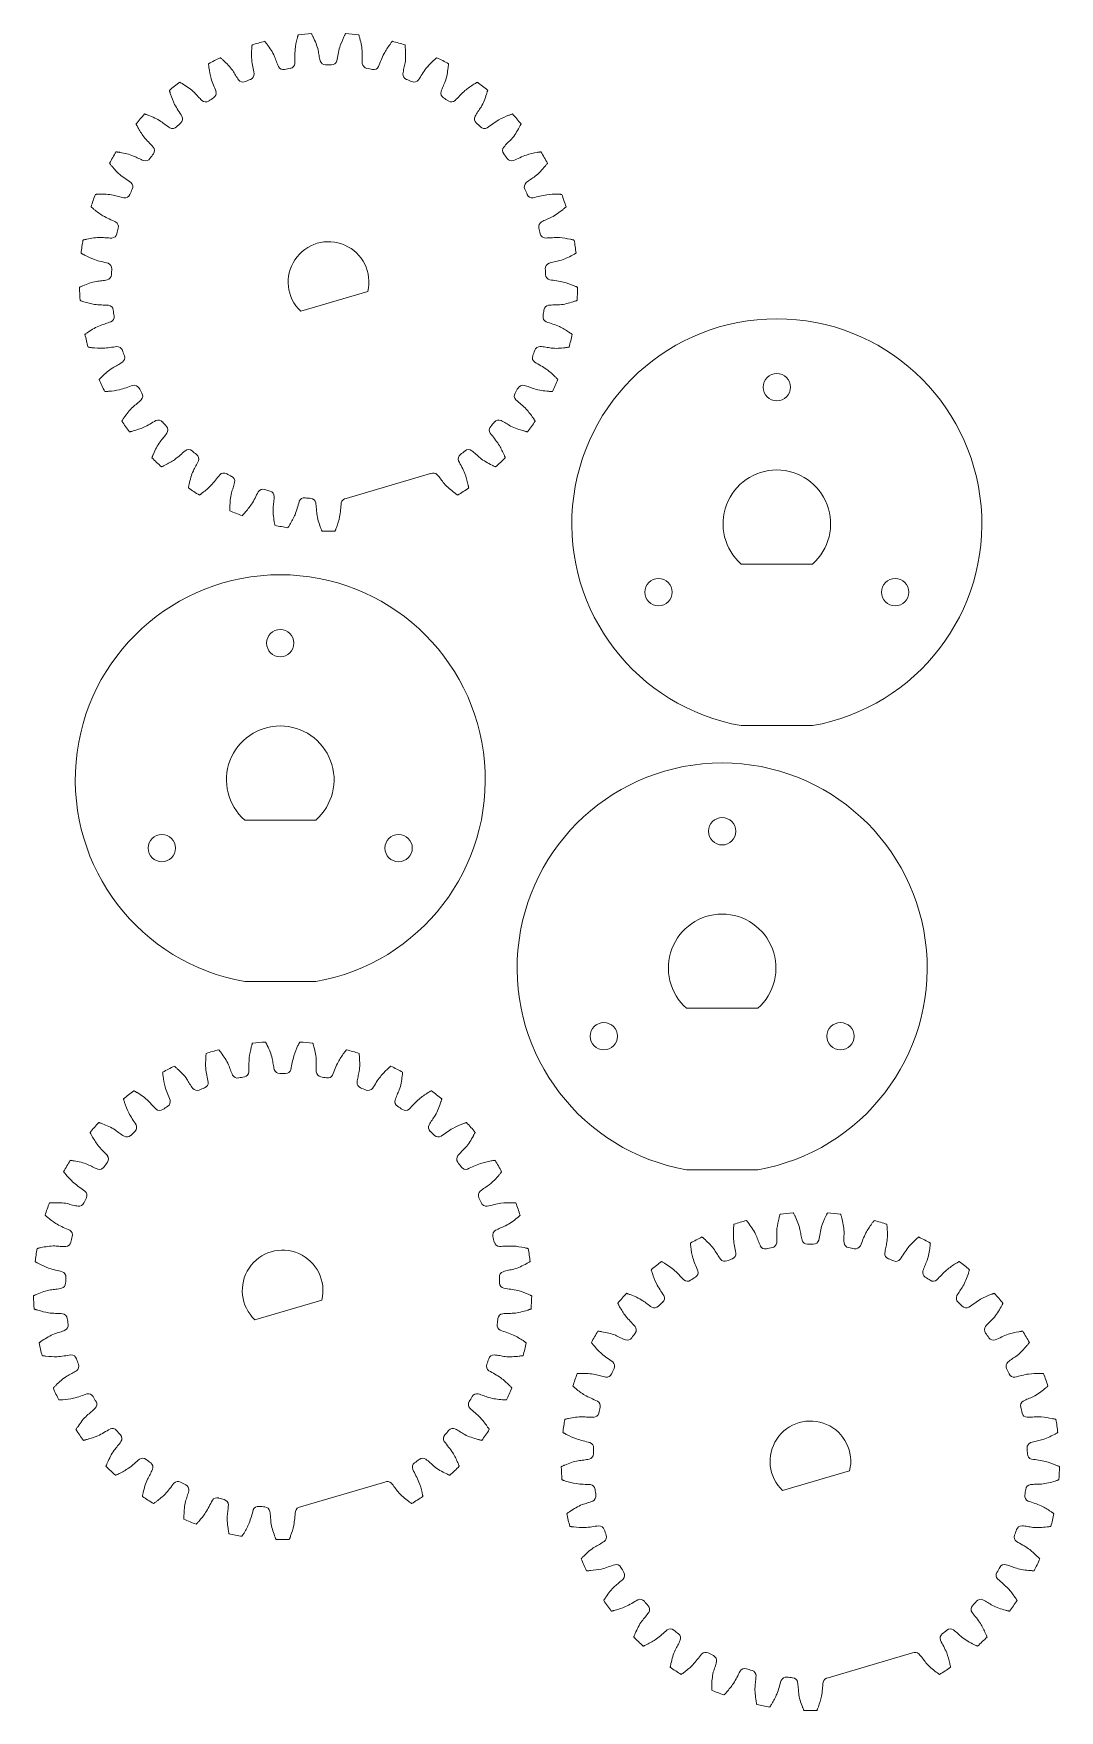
# Model space of a CAD drawing. Header units: inches. Extents: x 0.16 to 3.16, y 0.17 to 5.08.
import ezdxf

# ---------------------------------------------------------------- set-up
doc = ezdxf.new("R2010")
doc.units = ezdxf.units.IN
doc.header["$MEASUREMENT"] = 0

msp = doc.modelspace()

# ---------------------------------------------------------------- linework, layer by layer
at = {"color": 7, "linetype": 'Continuous', "lineweight": 15}
for p, q in [((1.1371, 4.3202), (0.9409, 4.2626)), ((1.3211, 3.7872), (1.0742, 3.7147)), ((2.2302, 3.5224), (2.4385, 3.5224)), ((2.2302, 3.0496), (2.4385, 3.0496)), ((0.7769, 2.7732), (0.9853, 2.7732)), ((0.7769, 2.3005), (0.9853, 2.3005)), ((2.0702, 2.2223), (2.2785, 2.2223)), ((2.0702, 1.7495), (2.2785, 1.7495)), ((1.0028, 1.3683), (0.8065, 1.3107)), ((1.1868, 0.8353), (0.9399, 0.7628)), ((2.5474, 0.8682), (2.3511, 0.8106)), ((2.7314, 0.3352), (2.4844, 0.2627))]:
    msp.add_line(p, q, dxfattribs=at)
for centre in [(2.3344, 4.0405), (1.988, 3.4405), (2.6808, 3.4405), (0.8811, 3.2913), (2.1744, 2.7404), (0.5347, 2.6913), (1.2275, 2.6913), (1.828, 2.1404), (2.5208, 2.1404)]:
    msp.add_circle(centre, 0.04, dxfattribs=at)
for centre, radius, start, end in [((1.0224, 4.3481), 0.7292, 93.9395, 96.9696), ((1.0224, 4.3481), 0.7292, 83.0304, 86.0605), ((1.0224, 4.3481), 0.7292, 104.8486, 107.8787), ((1.0224, 4.3481), 0.7292, 72.1213, 75.1514), ((1.0224, 4.3481), 0.7292, 115.7577, 118.7878), ((0.7883, 4.9563), 0.0163, 291.0462, 5.4411), ((0.8904, 4.9863), 0.0163, 207.2861, 281.6811), ((1.0224, 4.3481), 0.6355, 100.1371, 101.6811), ((0.9076, 4.9896), 0.0163, 280.1371, 354.532), ((1.0136, 4.9998), 0.0162, 196.377, 270.772), ((1.0224, 4.3481), 0.6355, 89.228, 90.772), ((1.0311, 4.9998), 0.0162, 269.228, 343.623), ((1.1371, 4.9896), 0.0162, 185.468, 259.8629), ((1.0224, 4.3481), 0.6355, 78.3189, 79.8629), ((1.1543, 4.9863), 0.0162, 258.3189, 332.7139), ((1.2564, 4.9563), 0.0163, 174.5589, 248.9538), ((1.0224, 4.3481), 0.7292, 61.2122, 64.2423), ((1.0224, 4.3481), 0.7292, 126.6668, 129.6969), ((0.772, 4.9498), 0.0162, 218.1952, 292.5902), ((1.0224, 4.3481), 0.6355, 111.0462, 112.5902), ((1.0224, 4.3481), 0.6355, 67.4098, 68.9538), ((1.2727, 4.9498), 0.0163, 247.4098, 321.8048), ((1.0224, 4.3481), 0.7292, 50.3031, 53.3332), ((0.6626, 4.8916), 0.0163, 229.1043, 303.4993), ((1.0224, 4.3481), 0.6355, 121.9553, 123.4993), ((0.6774, 4.901), 0.0162, 301.9553, 16.3502), ((1.3673, 4.901), 0.0162, 163.6498, 238.0447), ((1.0224, 4.3481), 0.6355, 56.5007, 58.0447), ((1.3821, 4.8916), 0.0163, 236.5007, 310.8957), ((1.0224, 4.3481), 0.7292, 137.5758, 140.606), ((1.0224, 4.3481), 0.6355, 132.8644, 134.4084), ((0.579, 4.8258), 0.0162, 312.8644, 27.2593), ((1.4657, 4.8258), 0.0162, 152.7407, 227.1356), ((1.0224, 4.3481), 0.6355, 45.5916, 47.1356), ((1.0224, 4.3481), 0.7292, 39.394, 42.4242), ((0.5663, 4.8137), 0.0162, 240.0134, 314.4084), ((1.4784, 4.8137), 0.0162, 225.5916, 299.9866), ((1.0224, 4.3481), 0.7292, 148.4849, 151.5151), ((1.0224, 4.3481), 0.6355, 143.7734, 145.3175), ((0.4966, 4.7332), 0.0162, 323.7734, 38.1684), ((1.5481, 4.7332), 0.0162, 141.8316, 216.2266), ((1.0224, 4.3481), 0.6355, 34.6825, 36.2266), ((1.0224, 4.3481), 0.7292, 28.4849, 31.5151), ((0.4864, 4.7189), 0.0163, 250.9225, 325.3175), ((1.5583, 4.7189), 0.0162, 214.6825, 289.0775), ((1.0224, 4.3481), 0.6355, 154.6825, 156.2266), ((0.4332, 4.6268), 0.0163, 334.6825, 49.0775), ((1.6115, 4.6268), 0.0163, 130.9225, 205.3175), ((1.0224, 4.3481), 0.6355, 23.7734, 25.3175), ((1.0224, 4.3481), 0.7292, 159.394, 162.4242), ((0.4259, 4.6108), 0.0162, 261.8316, 336.2266), ((1.6188, 4.6108), 0.0162, 203.7734, 278.1684), ((1.0224, 4.3481), 0.7292, 17.5758, 20.606), ((0.3911, 4.5102), 0.0162, 345.5916, 59.9866), ((1.6536, 4.5102), 0.0162, 120.0134, 194.4084), ((1.0224, 4.3481), 0.7292, 170.3031, 173.3332), ((0.387, 4.4932), 0.0163, 272.7407, 347.1356), ((1.0224, 4.3481), 0.6355, 165.5916, 167.1356), ((1.0224, 4.3481), 0.6355, 12.8644, 14.4084), ((1.6578, 4.4932), 0.0162, 192.8644, 267.2593), ((1.0224, 4.3481), 0.7292, 6.6668, 9.6969), ((1.0224, 4.3481), 0.1181, 346.3636, 226.3636), ((0.371, 4.3703), 0.0163, 283.6498, 358.0447), ((0.3718, 4.3878), 0.0162, 356.5007, 70.8957), ((1.0224, 4.3481), 0.6355, 176.5007, 178.0447), ((1.6729, 4.3878), 0.0162, 109.1043, 183.4993), ((1.0224, 4.3481), 0.6355, 1.9553, 3.4993), ((1.6737, 4.3703), 0.0163, 181.9553, 256.3502), ((1.0224, 4.3481), 0.7292, 181.2122, 184.2423), ((1.0224, 4.3481), 0.7292, 355.7577, 358.7878), ((0.3761, 4.264), 0.0162, 7.4098, 81.8048), ((1.6687, 4.264), 0.0163, 98.1952, 172.5902), ((0.3786, 4.2466), 0.0162, 294.5589, 8.9538), ((1.0224, 4.3481), 0.6355, 187.4098, 188.9538), ((1.6662, 4.2466), 0.0162, 171.0462, 245.4411), ((1.0224, 4.3481), 0.6355, 351.0462, 352.5902), ((2.3344, 3.6405), 0.6, 279.9975, 260.0025), ((1.0224, 4.3481), 0.7292, 192.1213, 195.1514), ((1.0224, 4.3481), 0.7292, 344.8486, 347.8787), ((0.4036, 4.1432), 0.0162, 18.3189, 92.7139), ((0.4094, 4.1266), 0.0163, 305.468, 19.8629), ((1.0224, 4.3481), 0.6355, 198.3189, 199.8629), ((1.6353, 4.1266), 0.0163, 160.1371, 234.532), ((1.0224, 4.3481), 0.6355, 340.1371, 341.6811), ((1.6411, 4.1432), 0.0162, 87.2861, 161.6811), ((1.0224, 4.3481), 0.7292, 203.0304, 206.0605), ((0.4536, 4.0298), 0.0162, 29.228, 103.623), ((1.0224, 4.3481), 0.6355, 209.228, 210.772), ((1.0224, 4.3481), 0.6355, 329.228, 330.772), ((1.5911, 4.0298), 0.0162, 76.377, 150.772), ((1.0224, 4.3481), 0.7292, 333.9395, 336.9696), ((0.4624, 4.0146), 0.0162, 316.377, 30.772), ((1.5823, 4.0146), 0.0163, 149.228, 223.623), ((1.0224, 4.3481), 0.7292, 213.9395, 216.9696), ((0.5241, 3.9279), 0.0163, 40.1371, 114.532), ((1.0224, 4.3481), 0.6355, 220.1371, 221.6811), ((1.0224, 4.3481), 0.6355, 318.3189, 319.8629), ((1.5206, 3.9279), 0.0163, 65.468, 139.8629), ((1.0224, 4.3481), 0.7292, 323.0304, 326.0605), ((0.5356, 3.9147), 0.0163, 327.2861, 41.6811), ((1.5091, 3.9147), 0.0162, 138.3189, 212.7139), ((1.0224, 4.3481), 0.7292, 224.8486, 227.8787), ((0.6126, 3.8412), 0.0163, 51.0462, 125.4411), ((1.0224, 4.3481), 0.6355, 231.0462, 232.5902), ((0.6264, 3.8304), 0.0163, 338.1952, 52.5902), ((1.4183, 3.8304), 0.0163, 127.4098, 201.8048), ((1.0224, 4.3481), 0.6355, 307.4098, 308.9538), ((1.4321, 3.8412), 0.0163, 54.5589, 128.9538), ((1.0224, 4.3481), 0.7292, 312.1213, 315.1514), ((0.7159, 3.7728), 0.0163, 61.9553, 136.3502), ((1.0224, 4.3481), 0.6355, 241.9553, 243.4993), ((1.3288, 3.7728), 0.0163, 43.6498, 118.0447), ((2.3344, 3.6405), 0.1575, 311.4096, 228.5904), ((1.0224, 4.3481), 0.7292, 235.7577, 238.7878), ((0.7315, 3.7648), 0.0163, 349.1043, 63.4993), ((0.8303, 3.7252), 0.0163, 72.8644, 147.2593), ((1.0224, 4.3481), 0.6355, 252.8644, 254.4084), ((0.8472, 3.7203), 0.0163, 0.0134, 74.4084), ((1.0224, 4.3481), 0.7292, 301.2122, 304.2423), ((0.9517, 3.7002), 0.0163, 83.7734, 158.1684), ((1.0224, 4.3481), 0.6355, 263.7734, 265.3175), ((0.9692, 3.6985), 0.0162, 10.9225, 85.3175), ((1.0756, 3.6985), 0.0162, 94.6825, 169.0775), ((1.0224, 4.3481), 0.7292, 246.6668, 249.6969), ((1.0224, 4.3481), 0.7292, 257.5758, 260.606), ((1.0224, 4.3481), 0.7292, 268.4849, 271.5151), ((0.8811, 2.8913), 0.6, 279.9975, 260.0025), ((0.8811, 2.8913), 0.1575, 311.4096, 228.5904), ((2.1744, 2.3404), 0.6, 279.9975, 260.0025), ((2.1744, 2.3404), 0.1575, 311.4096, 228.5904), ((0.888, 1.3961), 0.7292, 93.9395, 96.9696), ((0.888, 1.3961), 0.7292, 83.0304, 86.0605), ((0.888, 1.3961), 0.7292, 104.8486, 107.8787), ((0.888, 1.3961), 0.7292, 72.1213, 75.1514), ((0.888, 1.3961), 0.7292, 115.7577, 118.7878), ((0.756, 2.0344), 0.0163, 207.2861, 281.6811), ((0.888, 1.3961), 0.6355, 100.1371, 101.6811), ((0.7733, 2.0377), 0.0163, 280.1371, 354.532), ((0.8792, 2.0478), 0.0162, 196.377, 270.772), ((0.888, 1.3961), 0.6355, 89.228, 90.772), ((0.8968, 2.0478), 0.0162, 269.228, 343.623), ((1.0027, 2.0377), 0.0162, 185.468, 259.8629), ((0.888, 1.3961), 0.6355, 78.3189, 79.8629), ((1.0199, 2.0344), 0.0162, 258.3189, 332.7139), ((0.888, 1.3961), 0.7292, 61.2122, 64.2423), ((0.888, 1.3961), 0.7292, 126.6668, 129.6969), ((0.6376, 1.9979), 0.0162, 218.1952, 292.5902), ((0.888, 1.3961), 0.6355, 111.0462, 112.5902), ((0.6539, 2.0044), 0.0163, 291.0462, 5.4411), ((1.122, 2.0044), 0.0163, 174.5589, 248.9538), ((0.888, 1.3961), 0.6355, 67.4098, 68.9538), ((1.1383, 1.9979), 0.0163, 247.4098, 321.8048), ((0.888, 1.3961), 0.7292, 50.3031, 53.3332), ((0.5283, 1.9396), 0.0163, 229.1043, 303.4993), ((0.888, 1.3961), 0.6355, 121.9553, 123.4993), ((0.543, 1.9491), 0.0162, 301.9553, 16.3502), ((1.2329, 1.9491), 0.0162, 163.6498, 238.0447), ((0.888, 1.3961), 0.6355, 56.5007, 58.0447), ((1.2477, 1.9396), 0.0163, 236.5007, 310.8957), ((0.888, 1.3961), 0.7292, 137.5758, 140.606), ((0.4446, 1.8739), 0.0162, 312.8644, 27.2593), ((1.3313, 1.8739), 0.0162, 152.7407, 227.1356), ((0.888, 1.3961), 0.7292, 39.394, 42.4242), ((0.4319, 1.8617), 0.0162, 240.0134, 314.4084), ((0.888, 1.3961), 0.6355, 132.8644, 134.4084), ((0.888, 1.3961), 0.6355, 45.5916, 47.1356), ((1.3441, 1.8617), 0.0162, 225.5916, 299.9866), ((0.888, 1.3961), 0.7292, 148.4849, 151.5151), ((0.888, 1.3961), 0.6355, 143.7734, 145.3175), ((0.3622, 1.7813), 0.0162, 323.7734, 38.1684), ((1.4137, 1.7813), 0.0162, 141.8316, 216.2266), ((0.888, 1.3961), 0.6355, 34.6825, 36.2266), ((0.888, 1.3961), 0.7292, 28.4849, 31.5151), ((0.352, 1.767), 0.0163, 250.9225, 325.3175), ((1.4239, 1.767), 0.0162, 214.6825, 289.0775), ((0.2988, 1.6749), 0.0163, 334.6825, 49.0775), ((1.4771, 1.6749), 0.0163, 130.9225, 205.3175), ((0.888, 1.3961), 0.7292, 159.394, 162.4242), ((0.2915, 1.6589), 0.0162, 261.8316, 336.2266), ((0.888, 1.3961), 0.6355, 154.6825, 156.2266), ((0.888, 1.3961), 0.6355, 23.7734, 25.3175), ((1.4844, 1.6589), 0.0162, 203.7734, 278.1684), ((0.888, 1.3961), 0.7292, 17.5758, 20.606), ((2.4326, 0.8961), 0.7292, 93.9395, 96.9696), ((2.4326, 0.8961), 0.7292, 83.0304, 86.0605), ((0.2567, 1.5583), 0.0162, 345.5916, 59.9866), ((1.5192, 1.5583), 0.0162, 120.0134, 194.4084), ((2.4326, 0.8961), 0.7292, 104.8486, 107.8787), ((2.4326, 0.8961), 0.7292, 72.1213, 75.1514), ((0.2526, 1.5413), 0.0163, 272.7407, 347.1356), ((0.888, 1.3961), 0.6355, 165.5916, 167.1356), ((0.888, 1.3961), 0.6355, 12.8644, 14.4084), ((1.5234, 1.5413), 0.0162, 192.8644, 267.2593), ((2.4326, 0.8961), 0.7292, 115.7577, 118.7878), ((2.3006, 1.5343), 0.0163, 207.2861, 281.6811), ((2.4326, 0.8961), 0.6355, 100.1371, 101.6811), ((2.3179, 1.5377), 0.0163, 280.1371, 354.532), ((2.4238, 1.5478), 0.0162, 196.377, 270.772), ((2.4326, 0.8961), 0.6355, 89.228, 90.772), ((2.4414, 1.5478), 0.0162, 269.228, 343.623), ((2.5473, 1.5377), 0.0162, 185.468, 259.8629), ((2.4326, 0.8961), 0.6355, 78.3189, 79.8629), ((2.5645, 1.5343), 0.0162, 258.3189, 332.7139), ((2.4326, 0.8961), 0.7292, 61.2122, 64.2423), ((0.888, 1.3961), 0.7292, 170.3031, 173.3332), ((0.888, 1.3961), 0.1181, 346.3636, 226.3636), ((0.888, 1.3961), 0.7292, 6.6668, 9.6969), ((2.4326, 0.8961), 0.7292, 126.6668, 129.6969), ((2.1822, 1.4978), 0.0162, 218.1952, 292.5902), ((2.4326, 0.8961), 0.6355, 111.0462, 112.5902), ((2.1985, 1.5044), 0.0163, 291.0462, 5.4411), ((2.6666, 1.5044), 0.0163, 174.5589, 248.9538), ((2.4326, 0.8961), 0.6355, 67.4098, 68.9538), ((2.6829, 1.4978), 0.0163, 247.4098, 321.8048), ((2.4326, 0.8961), 0.7292, 50.3031, 53.3332), ((0.2375, 1.4359), 0.0162, 356.5007, 70.8957), ((0.888, 1.3961), 0.6355, 176.5007, 178.0447), ((1.5385, 1.4359), 0.0162, 109.1043, 183.4993), ((0.888, 1.3961), 0.6355, 1.9553, 3.4993), ((2.0729, 1.4396), 0.0163, 229.1043, 303.4993), ((2.4326, 0.8961), 0.6355, 121.9553, 123.4993), ((2.0876, 1.4491), 0.0162, 301.9553, 16.3502), ((2.7775, 1.4491), 0.0162, 163.6498, 238.0447), ((2.4326, 0.8961), 0.6355, 56.5007, 58.0447), ((2.7923, 1.4396), 0.0163, 236.5007, 310.8957), ((0.888, 1.3961), 0.7292, 181.2122, 184.2423), ((0.2366, 1.4184), 0.0163, 283.6498, 358.0447), ((1.5394, 1.4184), 0.0163, 181.9553, 256.3502), ((0.888, 1.3961), 0.7292, 355.7577, 358.7878), ((2.4326, 0.8961), 0.7292, 137.5758, 140.606), ((1.9892, 1.3738), 0.0162, 312.8644, 27.2593), ((2.8759, 1.3738), 0.0162, 152.7407, 227.1356), ((2.4326, 0.8961), 0.7292, 39.394, 42.4242), ((0.2417, 1.3121), 0.0162, 7.4098, 81.8048), ((1.5343, 1.3121), 0.0163, 98.1952, 172.5902), ((1.9765, 1.3617), 0.0162, 240.0134, 314.4084), ((2.4326, 0.8961), 0.6355, 132.8644, 134.4084), ((2.4326, 0.8961), 0.6355, 45.5916, 47.1356), ((2.8886, 1.3617), 0.0162, 225.5916, 299.9866), ((0.2442, 1.2947), 0.0162, 294.5589, 8.9538), ((0.888, 1.3961), 0.6355, 187.4098, 188.9538), ((1.5318, 1.2947), 0.0162, 171.0462, 245.4411), ((0.888, 1.3961), 0.6355, 351.0462, 352.5902), ((2.4326, 0.8961), 0.7292, 148.4849, 151.5151), ((1.9068, 1.2813), 0.0162, 323.7734, 38.1684), ((2.9583, 1.2813), 0.0162, 141.8316, 216.2266), ((2.4326, 0.8961), 0.7292, 28.4849, 31.5151), ((0.888, 1.3961), 0.7292, 192.1213, 195.1514), ((0.888, 1.3961), 0.7292, 344.8486, 347.8787), ((1.8966, 1.267), 0.0163, 250.9225, 325.3175), ((2.4326, 0.8961), 0.6355, 143.7734, 145.3175), ((2.4326, 0.8961), 0.6355, 34.6825, 36.2266), ((2.9685, 1.267), 0.0162, 214.6825, 289.0775), ((0.2693, 1.1913), 0.0162, 18.3189, 92.7139), ((0.275, 1.1747), 0.0163, 305.468, 19.8629), ((0.888, 1.3961), 0.6355, 198.3189, 199.8629), ((1.501, 1.1747), 0.0163, 160.1371, 234.532), ((0.888, 1.3961), 0.6355, 340.1371, 341.6811), ((1.5067, 1.1913), 0.0162, 87.2861, 161.6811), ((1.8434, 1.1748), 0.0163, 334.6825, 49.0775), ((3.0217, 1.1748), 0.0163, 130.9225, 205.3175), ((2.4326, 0.8961), 0.7292, 159.394, 162.4242), ((1.8361, 1.1588), 0.0162, 261.8316, 336.2266), ((2.4326, 0.8961), 0.6355, 154.6825, 156.2266), ((2.4326, 0.8961), 0.6355, 23.7734, 25.3175), ((3.029, 1.1588), 0.0162, 203.7734, 278.1684), ((2.4326, 0.8961), 0.7292, 17.5758, 20.606), ((0.888, 1.3961), 0.7292, 203.0304, 206.0605), ((0.3192, 1.0779), 0.0162, 29.228, 103.623), ((0.888, 1.3961), 0.6355, 209.228, 210.772), ((0.888, 1.3961), 0.6355, 329.228, 330.772), ((1.4568, 1.0779), 0.0162, 76.377, 150.772), ((0.888, 1.3961), 0.7292, 333.9395, 336.9696), ((0.328, 1.0627), 0.0162, 316.377, 30.772), ((1.448, 1.0627), 0.0163, 149.228, 223.623), ((1.7972, 1.0412), 0.0163, 272.7407, 347.1356), ((1.8013, 1.0583), 0.0162, 345.5916, 59.9866), ((2.4326, 0.8961), 0.6355, 165.5916, 167.1356), ((3.0638, 1.0583), 0.0162, 120.0134, 194.4084), ((2.4326, 0.8961), 0.6355, 12.8644, 14.4084), ((3.068, 1.0412), 0.0162, 192.8644, 267.2593), ((0.888, 1.3961), 0.7292, 213.9395, 216.9696), ((0.3897, 0.976), 0.0163, 40.1371, 114.532), ((0.888, 1.3961), 0.6355, 220.1371, 221.6811), ((0.888, 1.3961), 0.6355, 318.3189, 319.8629), ((1.3863, 0.976), 0.0163, 65.468, 139.8629), ((0.888, 1.3961), 0.7292, 323.0304, 326.0605), ((2.4326, 0.8961), 0.7292, 170.3031, 173.3332), ((2.4326, 0.8961), 0.1181, 346.3636, 226.3636), ((2.4326, 0.8961), 0.7292, 6.6668, 9.6969), ((0.4012, 0.9627), 0.0163, 327.2861, 41.6811), ((1.3748, 0.9627), 0.0162, 138.3189, 212.7139), ((1.782, 0.9359), 0.0162, 356.5007, 70.8957), ((2.4326, 0.8961), 0.6355, 176.5007, 178.0447), ((3.0831, 0.9359), 0.0162, 109.1043, 183.4993), ((2.4326, 0.8961), 0.6355, 1.9553, 3.4993), ((0.4782, 0.8893), 0.0163, 51.0462, 125.4411), ((0.888, 1.3961), 0.6355, 231.0462, 232.5902), ((0.492, 0.8785), 0.0163, 338.1952, 52.5902), ((1.2839, 0.8785), 0.0163, 127.4098, 201.8048), ((0.888, 1.3961), 0.6355, 307.4098, 308.9538), ((1.2977, 0.8893), 0.0163, 54.5589, 128.9538), ((1.7812, 0.9183), 0.0163, 283.6498, 358.0447), ((3.0839, 0.9183), 0.0163, 181.9553, 256.3502), ((0.888, 1.3961), 0.7292, 224.8486, 227.8787), ((0.5816, 0.8209), 0.0163, 61.9553, 136.3502), ((0.888, 1.3961), 0.6355, 241.9553, 243.4993), ((1.1944, 0.8209), 0.0163, 43.6498, 118.0447), ((0.888, 1.3961), 0.7292, 312.1213, 315.1514), ((2.4326, 0.8961), 0.7292, 181.2122, 184.2423), ((2.4326, 0.8961), 0.7292, 355.7577, 358.7878), ((0.888, 1.3961), 0.7292, 235.7577, 238.7878), ((0.5972, 0.8129), 0.0163, 349.1043, 63.4993), ((0.696, 0.7733), 0.0163, 72.8644, 147.2593), ((0.888, 1.3961), 0.6355, 252.8644, 254.4084), ((0.888, 1.3961), 0.7292, 301.2122, 304.2423), ((1.7863, 0.812), 0.0162, 7.4098, 81.8048), ((1.7888, 0.7947), 0.0162, 294.5589, 8.9538), ((2.4326, 0.8961), 0.6355, 187.4098, 188.9538), ((3.0764, 0.7947), 0.0162, 171.0462, 245.4411), ((2.4326, 0.8961), 0.6355, 351.0462, 352.5902), ((3.0789, 0.812), 0.0163, 98.1952, 172.5902), ((0.7128, 0.7684), 0.0163, 0.0134, 74.4084), ((0.8173, 0.7482), 0.0163, 83.7734, 158.1684), ((0.888, 1.3961), 0.6355, 263.7734, 265.3175), ((0.8348, 0.7466), 0.0162, 10.9225, 85.3175), ((0.9412, 0.7466), 0.0162, 94.6825, 169.0775), ((2.4326, 0.8961), 0.7292, 192.1213, 195.1514), ((2.4326, 0.8961), 0.7292, 344.8486, 347.8787), ((0.888, 1.3961), 0.7292, 246.6668, 249.6969), ((1.8138, 0.6912), 0.0162, 18.3189, 92.7139), ((2.4326, 0.8961), 0.6355, 198.3189, 199.8629), ((2.4326, 0.8961), 0.6355, 340.1371, 341.6811), ((3.0513, 0.6912), 0.0162, 87.2861, 161.6811), ((0.888, 1.3961), 0.7292, 257.5758, 260.606), ((0.888, 1.3961), 0.7292, 268.4849, 271.5151), ((1.8196, 0.6746), 0.0163, 305.468, 19.8629), ((3.0455, 0.6746), 0.0163, 160.1371, 234.532), ((2.4326, 0.8961), 0.7292, 203.0304, 206.0605), ((1.8638, 0.5779), 0.0162, 29.228, 103.623), ((3.0013, 0.5779), 0.0162, 76.377, 150.772), ((2.4326, 0.8961), 0.7292, 333.9395, 336.9696), ((2.4326, 0.8961), 0.6355, 209.228, 210.772), ((1.8726, 0.5626), 0.0162, 316.377, 30.772), ((2.9926, 0.5626), 0.0163, 149.228, 223.623), ((2.4326, 0.8961), 0.6355, 329.228, 330.772), ((1.9343, 0.476), 0.0163, 40.1371, 114.532), ((2.9308, 0.476), 0.0163, 65.468, 139.8629), ((2.4326, 0.8961), 0.7292, 213.9395, 216.9696), ((2.4326, 0.8961), 0.6355, 220.1371, 221.6811), ((1.9458, 0.4627), 0.0163, 327.2861, 41.6811), ((2.9193, 0.4627), 0.0162, 138.3189, 212.7139), ((2.4326, 0.8961), 0.6355, 318.3189, 319.8629), ((2.4326, 0.8961), 0.7292, 323.0304, 326.0605), ((2.0228, 0.3893), 0.0163, 51.0462, 125.4411), ((2.4326, 0.8961), 0.6355, 231.0462, 232.5902), ((2.4326, 0.8961), 0.6355, 307.4098, 308.9538), ((2.8423, 0.3893), 0.0163, 54.5589, 128.9538), ((2.4326, 0.8961), 0.7292, 224.8486, 227.8787), ((2.0366, 0.3784), 0.0163, 338.1952, 52.5902), ((2.8285, 0.3784), 0.0163, 127.4098, 201.8048), ((2.4326, 0.8961), 0.7292, 312.1213, 315.1514), ((2.1261, 0.3209), 0.0163, 61.9553, 136.3502), ((2.4326, 0.8961), 0.6355, 241.9553, 243.4993), ((2.1418, 0.3128), 0.0163, 349.1043, 63.4993), ((2.739, 0.3209), 0.0163, 43.6498, 118.0447), ((2.4326, 0.8961), 0.7292, 235.7577, 238.7878), ((2.2405, 0.2733), 0.0163, 72.8644, 147.2593), ((2.4326, 0.8961), 0.6355, 252.8644, 254.4084), ((2.2574, 0.2683), 0.0163, 0.0134, 74.4084), ((2.3619, 0.2482), 0.0163, 83.7734, 158.1684), ((2.4326, 0.8961), 0.6355, 263.7734, 265.3175), ((2.3794, 0.2465), 0.0162, 10.9225, 85.3175), ((2.4858, 0.2465), 0.0162, 94.6825, 169.0775), ((2.4326, 0.8961), 0.7292, 301.2122, 304.2423), ((2.4326, 0.8961), 0.7292, 246.6668, 249.6969), ((2.4326, 0.8961), 0.7292, 257.5758, 260.606), ((2.4326, 0.8961), 0.7292, 268.4849, 271.5151)]:
    msp.add_arc(centre, radius, start, end, dxfattribs=at)
for points, knots in [([(0.9238, 4.9881), (0.9238, 4.9949), (0.9238, 5.0086), (0.9241, 5.0332), (0.9282, 5.0504), (0.9307, 5.061)], [0, 0, 0, 0, 0.279932, 0.559869, 1, 1, 1, 1]), ([(0.9307, 5.061), (0.9312, 5.0625), (0.9318, 5.065), (0.9326, 5.0675), (0.9329, 5.0685)], [0, 0, 0, 0, 0.596186, 1, 1, 1, 1]), ([(0.9329, 5.0685), (0.9331, 5.0692), (0.9334, 5.0703), (0.9337, 5.0714), (0.9339, 5.0718)], [0, 0, 0, 0, 0.613646, 1, 1, 1, 1]), ([(0.9723, 5.0755), (0.9725, 5.075), (0.9731, 5.074), (0.9736, 5.0729), (0.9739, 5.0724)], [0, 0, 0, 0, 0.506321, 1, 1, 1, 1]), ([(0.9739, 5.0724), (0.9745, 5.0712), (0.9757, 5.0689), (0.9769, 5.0665), (0.9774, 5.0654)], [0, 0, 0, 0, 0.526402, 1, 1, 1, 1]), ([(0.9774, 5.0654), (0.9832, 5.0528), (0.9913, 5.0353), (0.9943, 5.0109), (0.9968, 5.0004), (0.998, 4.9952)], [0, 0, 0, 0, 0.559963, 0.780027, 1, 1, 1, 1]), ([(1.0467, 4.9952), (1.048, 5.0019), (1.0506, 5.0154), (1.0555, 5.0394), (1.0629, 5.0555), (1.0673, 5.0654)], [0, 0, 0, 0, 0.279932, 0.559867, 1, 1, 1, 1]), ([(1.0673, 5.0654), (1.068, 5.0668), (1.0692, 5.0692), (1.0703, 5.0715), (1.0708, 5.0724)], [0, 0, 0, 0, 0.596174, 1, 1, 1, 1]), ([(1.0708, 5.0724), (1.0712, 5.073), (1.0717, 5.0741), (1.0722, 5.0751), (1.0725, 5.0755)], [0, 0, 0, 0, 0.613665, 1, 1, 1, 1]), ([(1.1108, 5.0718), (1.111, 5.0713), (1.1114, 5.0702), (1.1117, 5.069), (1.1118, 5.0685)], [0, 0, 0, 0, 0.506325, 1, 1, 1, 1]), ([(1.1118, 5.0685), (1.1122, 5.0672), (1.113, 5.0647), (1.1136, 5.0621), (1.114, 5.061)], [0, 0, 0, 0, 0.526413, 1, 1, 1, 1]), ([(1.114, 5.061), (1.1173, 5.0475), (1.122, 5.0288), (1.1203, 5.0042), (1.1207, 4.9935), (1.1209, 4.9881)], [0, 0, 0, 0, 0.559962, 0.780026, 1, 1, 1, 1]), ([(0.8045, 4.9579), (0.8032, 4.9646), (0.8005, 4.978), (0.7962, 5.0022), (0.797, 5.0199), (0.7975, 5.0307)], [0, 0, 0, 0, 0.279933, 0.559868, 1, 1, 1, 1]), ([(0.7975, 5.0307), (0.7976, 5.0323), (0.7978, 5.0349), (0.798, 5.0375), (0.7981, 5.0385)], [0, 0, 0, 0, 0.5961788, 1, 1, 1, 1]), ([(0.7981, 5.0385), (0.7982, 5.0393), (0.7983, 5.0404), (0.7985, 5.0416), (0.7985, 5.042)], [0, 0, 0, 0, 0.61369, 1, 1, 1, 1]), ([(0.8355, 5.0529), (0.8359, 5.0524), (0.8366, 5.0515), (0.8373, 5.0506), (0.8377, 5.0501)], [0, 0, 0, 0, 0.506342, 1, 1, 1, 1]), ([(0.8377, 5.0501), (0.8385, 5.0491), (0.8401, 5.047), (0.8417, 5.0449), (0.8425, 5.0439)], [0, 0, 0, 0, 0.526414, 1, 1, 1, 1]), ([(0.8425, 5.0439), (0.8506, 5.0327), (0.8618, 5.017), (0.8694, 4.9936), (0.8738, 4.9838), (0.876, 4.9789)], [0, 0, 0, 0, 0.559962, 0.780027, 1, 1, 1, 1]), ([(1.1688, 4.9789), (1.1713, 4.9852), (1.1763, 4.998), (1.1858, 5.0207), (1.196, 5.0351), (1.2023, 5.0439)], [0, 0, 0, 0, 0.2799329, 0.5598687, 1, 1, 1, 1]), ([(1.2023, 5.0439), (1.2032, 5.0452), (1.2048, 5.0473), (1.2064, 5.0493), (1.207, 5.0501)], [0, 0, 0, 0, 0.596191, 1, 1, 1, 1]), ([(1.207, 5.0501), (1.2075, 5.0507), (1.2082, 5.0516), (1.2089, 5.0525), (1.2092, 5.0529)], [0, 0, 0, 0, 0.613639, 1, 1, 1, 1]), ([(1.2472, 5.0307), (1.248, 5.0169), (1.249, 4.9976), (1.2427, 4.9738), (1.2411, 4.9632), (1.2402, 4.9579)], [0, 0, 0, 0, 0.559961, 0.780027, 1, 1, 1, 1]), ([(1.2462, 5.042), (1.2463, 5.0414), (1.2464, 5.0403), (1.2465, 5.0391), (1.2466, 5.0385)], [0, 0, 0, 0, 0.5063308, 1, 1, 1, 1]), ([(1.2466, 5.0385), (1.2467, 5.0372), (1.2469, 5.0346), (1.2471, 5.032), (1.2472, 5.0307)], [0, 0, 0, 0, 0.526401, 1, 1, 1, 1]), ([(0.6715, 4.9836), (0.6715, 4.9843), (0.6713, 4.9855), (0.6713, 4.9867), (0.6712, 4.9871)], [0, 0, 0, 0, 0.613661, 1, 1, 1, 1]), ([(0.6724, 4.9758), (0.6722, 4.9774), (0.6719, 4.98), (0.6716, 4.9826), (0.6715, 4.9836)], [0, 0, 0, 0, 0.5961787, 1, 1, 1, 1]), ([(0.693, 4.9056), (0.6904, 4.912), (0.6853, 4.9247), (0.6765, 4.9476), (0.6739, 4.9651), (0.6724, 4.9758)], [0, 0, 0, 0, 0.279933, 0.559868, 1, 1, 1, 1]), ([(0.7055, 5.0048), (0.7059, 5.0044), (0.7068, 5.0036), (0.7077, 5.0029), (0.7081, 5.0025)], [0, 0, 0, 0, 0.5063369, 1, 1, 1, 1]), ([(0.7081, 5.0025), (0.7092, 5.0016), (0.7112, 4.9999), (0.7131, 4.9981), (0.714, 4.9973)], [0, 0, 0, 0, 0.526408, 1, 1, 1, 1]), ([(0.714, 4.9973), (0.7241, 4.9878), (0.7381, 4.9746), (0.75, 4.953), (0.7561, 4.9442), (0.7592, 4.9398)], [0, 0, 0, 0, 0.559962, 0.780028, 1, 1, 1, 1]), ([(1.2855, 4.9398), (1.2892, 4.9455), (1.2965, 4.9571), (1.3101, 4.9776), (1.3229, 4.9898), (1.3307, 4.9973)], [0, 0, 0, 0, 0.279933, 0.55987, 1, 1, 1, 1]), ([(1.3307, 4.9973), (1.3319, 4.9984), (1.3338, 5.0001), (1.3358, 5.0018), (1.3366, 5.0025)], [0, 0, 0, 0, 0.596183, 1, 1, 1, 1]), ([(1.3366, 5.0025), (1.3371, 5.003), (1.338, 5.0037), (1.3389, 5.0045), (1.3392, 5.0048)], [0, 0, 0, 0, 0.613648, 1, 1, 1, 1]), ([(1.3724, 4.9758), (1.3705, 4.9621), (1.3678, 4.943), (1.3572, 4.9208), (1.3535, 4.9107), (1.3517, 4.9056)], [0, 0, 0, 0, 0.559963, 0.780026, 1, 1, 1, 1]), ([(1.3732, 4.9836), (1.3731, 4.9823), (1.3728, 4.9797), (1.3725, 4.9771), (1.3724, 4.9758)], [0, 0, 0, 0, 0.526417, 1, 1, 1, 1]), ([(1.3735, 4.9871), (1.3735, 4.9865), (1.3734, 4.9854), (1.3732, 4.9842), (1.3732, 4.9836)], [0, 0, 0, 0, 0.506365, 1, 1, 1, 1]), ([(0.5576, 4.9057), (0.5574, 4.9064), (0.5571, 4.9076), (0.5567, 4.9087), (0.5566, 4.9091)], [0, 0, 0, 0, 0.613643, 1, 1, 1, 1]), ([(0.5869, 4.9329), (0.5874, 4.9327), (0.5885, 4.9321), (0.5895, 4.9315), (0.59, 4.9312)], [0, 0, 0, 0, 0.506329, 1, 1, 1, 1]), ([(0.59, 4.9312), (0.5912, 4.9305), (0.5934, 4.9292), (0.5957, 4.9279), (0.5967, 4.9272)], [0, 0, 0, 0, 0.526412, 1, 1, 1, 1]), ([(0.5967, 4.9272), (0.6084, 4.9198), (0.6247, 4.9095), (0.6404, 4.8905), (0.6481, 4.883), (0.652, 4.8793)], [0, 0, 0, 0, 0.559962, 0.780027, 1, 1, 1, 1]), ([(1.3927, 4.8793), (1.3974, 4.8842), (1.4068, 4.8942), (1.4241, 4.9117), (1.4389, 4.9213), (1.448, 4.9272)], [0, 0, 0, 0, 0.279934, 0.559869, 1, 1, 1, 1]), ([(1.448, 4.9272), (1.4493, 4.928), (1.4516, 4.9294), (1.4538, 4.9307), (1.4547, 4.9312)], [0, 0, 0, 0, 0.596199, 1, 1, 1, 1]), ([(1.4547, 4.9312), (1.4554, 4.9316), (1.4564, 4.9322), (1.4574, 4.9327), (1.4578, 4.9329)], [0, 0, 0, 0, 0.613644, 1, 1, 1, 1]), ([(1.4881, 4.9091), (1.4879, 4.9085), (1.4876, 4.9074), (1.4873, 4.9063), (1.4871, 4.9057)], [0, 0, 0, 0, 0.506335, 1, 1, 1, 1]), ([(0.5599, 4.8983), (0.5594, 4.8997), (0.5586, 4.9022), (0.5579, 4.9047), (0.5576, 4.9057)], [0, 0, 0, 0, 0.596191, 1, 1, 1, 1]), ([(0.5934, 4.8332), (0.5897, 4.839), (0.5823, 4.8505), (0.5693, 4.8713), (0.5634, 4.888), (0.5599, 4.8983)], [0, 0, 0, 0, 0.2799323, 0.5598676, 1, 1, 1, 1]), ([(1.4848, 4.8983), (1.4804, 4.8851), (1.4742, 4.8669), (1.4595, 4.8471), (1.454, 4.8379), (1.4513, 4.8332)], [0, 0, 0, 0, 0.559963, 0.780028, 1, 1, 1, 1]), ([(1.4871, 4.9057), (1.4867, 4.9044), (1.486, 4.9019), (1.4852, 4.8994), (1.4848, 4.8983)], [0, 0, 0, 0, 0.526412, 1, 1, 1, 1]), ([(0.4604, 4.8077), (0.4601, 4.8083), (0.4596, 4.8094), (0.4591, 4.8104), (0.4589, 4.8108)], [0, 0, 0, 0, 0.6136594, 1, 1, 1, 1]), ([(0.4841, 4.84), (0.4847, 4.8398), (0.4858, 4.8394), (0.4869, 4.839), (0.4874, 4.8389)], [0, 0, 0, 0, 0.50635, 1, 1, 1, 1]), ([(0.4874, 4.8389), (0.4887, 4.8384), (0.4912, 4.8375), (0.4936, 4.8366), (0.4948, 4.8362)], [0, 0, 0, 0, 0.526399, 1, 1, 1, 1]), ([(0.4948, 4.8362), (0.5077, 4.8311), (0.5256, 4.8241), (0.5447, 4.8085), (0.5537, 4.8025), (0.5582, 4.7996)], [0, 0, 0, 0, 0.5599618, 0.7800259, 1, 1, 1, 1]), ([(1.4866, 4.7996), (1.4921, 4.8036), (1.5033, 4.8116), (1.5235, 4.8255), (1.5399, 4.8322), (1.5499, 4.8362)], [0, 0, 0, 0, 0.279933, 0.559868, 1, 1, 1, 1]), ([(1.5499, 4.8362), (1.5514, 4.8367), (1.5538, 4.8376), (1.5563, 4.8385), (1.5573, 4.8389)], [0, 0, 0, 0, 0.596191, 1, 1, 1, 1]), ([(1.5573, 4.8389), (1.558, 4.8391), (1.5591, 4.8395), (1.5602, 4.8398), (1.5606, 4.84)], [0, 0, 0, 0, 0.613674, 1, 1, 1, 1]), ([(1.5859, 4.8108), (1.5856, 4.8103), (1.5851, 4.8093), (1.5845, 4.8082), (1.5843, 4.8077)], [0, 0, 0, 0, 0.506363, 1, 1, 1, 1]), ([(0.4641, 4.8008), (0.4634, 4.8022), (0.4621, 4.8045), (0.4609, 4.8068), (0.4604, 4.8077)], [0, 0, 0, 0, 0.596176, 1, 1, 1, 1]), ([(0.5094, 4.7433), (0.5046, 4.7482), (0.4951, 4.7581), (0.4784, 4.7761), (0.4695, 4.7914), (0.4641, 4.8008)], [0, 0, 0, 0, 0.279934, 0.559869, 1, 1, 1, 1]), ([(1.5806, 4.8008), (1.5738, 4.7888), (1.5642, 4.772), (1.5461, 4.7554), (1.5389, 4.7473), (1.5353, 4.7433)], [0, 0, 0, 0, 0.559963, 0.780027, 1, 1, 1, 1]), ([(1.5843, 4.8077), (1.5836, 4.8065), (1.5824, 4.8042), (1.5812, 4.8019), (1.5806, 4.8008)], [0, 0, 0, 0, 0.526413, 1, 1, 1, 1]), ([(0.4007, 4.7292), (0.4013, 4.7291), (0.4025, 4.729), (0.4036, 4.7288), (0.4042, 4.7287)], [0, 0, 0, 0, 0.50634, 1, 1, 1, 1]), ([(0.4042, 4.7287), (0.4056, 4.7285), (0.4082, 4.7282), (0.4107, 4.7277), (0.4119, 4.7275)], [0, 0, 0, 0, 0.526398, 1, 1, 1, 1]), ([(0.4119, 4.7275), (0.4256, 4.725), (0.4445, 4.7215), (0.4662, 4.7097), (0.4761, 4.7056), (0.4811, 4.7036)], [0, 0, 0, 0, 0.559962, 0.780027, 1, 1, 1, 1]), ([(1.5636, 4.7036), (1.5698, 4.7064), (1.5823, 4.7122), (1.6048, 4.7221), (1.6221, 4.7255), (1.6328, 4.7275)], [0, 0, 0, 0, 0.279932, 0.559868, 1, 1, 1, 1]), ([(1.6328, 4.7275), (1.6343, 4.7278), (1.6369, 4.7282), (1.6395, 4.7286), (1.6405, 4.7287)], [0, 0, 0, 0, 0.596182, 1, 1, 1, 1]), ([(1.6405, 4.7287), (1.6412, 4.7288), (1.6424, 4.729), (1.6435, 4.7292), (1.644, 4.7292)], [0, 0, 0, 0, 0.613661, 1, 1, 1, 1]), ([(0.3836, 4.6931), (0.3832, 4.6936), (0.3824, 4.6945), (0.3817, 4.6955), (0.3815, 4.6958)], [0, 0, 0, 0, 0.613663, 1, 1, 1, 1]), ([(0.3885, 4.687), (0.3875, 4.6882), (0.3859, 4.6902), (0.3843, 4.6922), (0.3836, 4.6931)], [0, 0, 0, 0, 0.596176, 1, 1, 1, 1]), ([(0.4439, 4.6391), (0.4383, 4.643), (0.4271, 4.6509), (0.4073, 4.6654), (0.3956, 4.6788), (0.3885, 4.687)], [0, 0, 0, 0, 0.279932, 0.559866, 1, 1, 1, 1]), ([(1.6562, 4.687), (1.6472, 4.6764), (1.6346, 4.6618), (1.6137, 4.6489), (1.6051, 4.6423), (1.6009, 4.6391)], [0, 0, 0, 0, 0.559963, 0.780026, 1, 1, 1, 1]), ([(1.6611, 4.6931), (1.6603, 4.692), (1.6586, 4.6899), (1.657, 4.6879), (1.6562, 4.687)], [0, 0, 0, 0, 0.526413, 1, 1, 1, 1]), ([(1.6633, 4.6958), (1.6629, 4.6954), (1.6622, 4.6944), (1.6615, 4.6935), (1.6611, 4.6931)], [0, 0, 0, 0, 0.506345, 1, 1, 1, 1]), ([(0.3299, 4.5659), (0.3293, 4.5664), (0.3284, 4.5672), (0.3276, 4.5679), (0.3272, 4.5682)], [0, 0, 0, 0, 0.613664, 1, 1, 1, 1]), ([(0.3358, 4.5609), (0.3346, 4.5619), (0.3326, 4.5635), (0.3307, 4.5653), (0.3299, 4.5659)], [0, 0, 0, 0, 0.596207, 1, 1, 1, 1]), ([(0.3398, 4.6047), (0.3404, 4.6047), (0.3416, 4.6048), (0.3428, 4.6048), (0.3433, 4.6049)], [0, 0, 0, 0, 0.506354, 1, 1, 1, 1]), ([(0.3433, 4.6049), (0.3447, 4.6049), (0.3473, 4.6051), (0.3499, 4.6051), (0.3512, 4.6052)], [0, 0, 0, 0, 0.526388, 1, 1, 1, 1]), ([(0.3512, 4.6052), (0.365, 4.6052), (0.3843, 4.6054), (0.4078, 4.5979), (0.4183, 4.5958), (0.4236, 4.5947)], [0, 0, 0, 0, 0.559962, 0.780026, 1, 1, 1, 1]), ([(1.6211, 4.5947), (1.6278, 4.5964), (1.6411, 4.5996), (1.665, 4.6051), (1.6827, 4.6051), (1.6936, 4.6052)], [0, 0, 0, 0, 0.2799335, 0.5598689, 1, 1, 1, 1]), ([(1.6936, 4.6052), (1.6951, 4.6051), (1.6977, 4.605), (1.7003, 4.6049), (1.7014, 4.6049)], [0, 0, 0, 0, 0.596185, 1, 1, 1, 1]), ([(1.7014, 4.6049), (1.7021, 4.6048), (1.7033, 4.6048), (1.7044, 4.6047), (1.7049, 4.6047)], [0, 0, 0, 0, 0.61366, 1, 1, 1, 1]), ([(1.7149, 4.5659), (1.7138, 4.565), (1.7118, 4.5633), (1.7098, 4.5617), (1.7089, 4.5609)], [0, 0, 0, 0, 0.52641, 1, 1, 1, 1]), ([(1.7175, 4.5682), (1.717, 4.5679), (1.7162, 4.5671), (1.7153, 4.5663), (1.7149, 4.5659)], [0, 0, 0, 0, 0.506324, 1, 1, 1, 1]), ([(0.3992, 4.5243), (0.393, 4.5271), (0.3805, 4.5328), (0.3583, 4.5433), (0.3444, 4.5542), (0.3358, 4.5609)], [0, 0, 0, 0, 0.279933, 0.559869, 1, 1, 1, 1]), ([(1.7089, 4.5609), (1.698, 4.5523), (1.6829, 4.5402), (1.6599, 4.5316), (1.6503, 4.5267), (1.6455, 4.5243)], [0, 0, 0, 0, 0.559962, 0.780027, 1, 1, 1, 1]), ([(0.3036, 4.4709), (0.3042, 4.471), (0.3053, 4.4713), (0.3064, 4.4716), (0.307, 4.4717)], [0, 0, 0, 0, 0.506296, 1, 1, 1, 1]), ([(0.307, 4.4717), (0.3083, 4.4721), (0.3109, 4.4727), (0.3134, 4.4732), (0.3146, 4.4735)], [0, 0, 0, 0, 0.526398, 1, 1, 1, 1]), ([(0.3146, 4.4735), (0.3282, 4.4762), (0.3471, 4.48), (0.3716, 4.4771), (0.3824, 4.477), (0.3877, 4.4769)], [0, 0, 0, 0, 0.559962, 0.780026, 1, 1, 1, 1]), ([(1.657, 4.4769), (1.6638, 4.4773), (1.6775, 4.478), (1.7021, 4.4788), (1.7194, 4.4755), (1.7301, 4.4735)], [0, 0, 0, 0, 0.279933, 0.559869, 1, 1, 1, 1]), ([(1.7301, 4.4735), (1.7316, 4.4732), (1.7342, 4.4726), (1.7367, 4.472), (1.7377, 4.4717)], [0, 0, 0, 0, 0.596183, 1, 1, 1, 1]), ([(1.7377, 4.4717), (1.7384, 4.4716), (1.7395, 4.4713), (1.7407, 4.471), (1.7411, 4.4709)], [0, 0, 0, 0, 0.613664, 1, 1, 1, 1]), ([(0.3011, 4.4309), (0.3005, 4.4313), (0.2995, 4.4319), (0.2985, 4.4325), (0.2981, 4.4327)], [0, 0, 0, 0, 0.613716, 1, 1, 1, 1]), ([(0.308, 4.4271), (0.3066, 4.4279), (0.3043, 4.4291), (0.3021, 4.4304), (0.3011, 4.4309)], [0, 0, 0, 0, 0.596176, 1, 1, 1, 1]), ([(0.3771, 4.4032), (0.3705, 4.4048), (0.3572, 4.408), (0.3334, 4.4141), (0.3176, 4.4222), (0.308, 4.4271)], [0, 0, 0, 0, 0.27993, 0.559868, 1, 1, 1, 1]), ([(1.7367, 4.4271), (1.7245, 4.4207), (1.7074, 4.4117), (1.6831, 4.4076), (1.6728, 4.4047), (1.6676, 4.4032)], [0, 0, 0, 0, 0.559962, 0.780027, 1, 1, 1, 1]), ([(1.7436, 4.4309), (1.7424, 4.4303), (1.7401, 4.429), (1.7378, 4.4277), (1.7367, 4.4271)], [0, 0, 0, 0, 0.526402, 1, 1, 1, 1]), ([(1.7466, 4.4327), (1.7461, 4.4324), (1.7451, 4.4318), (1.7441, 4.4312), (1.7436, 4.4309)], [0, 0, 0, 0, 0.506347, 1, 1, 1, 1]), ([(0.2934, 4.3326), (0.2939, 4.3329), (0.2949, 4.3334), (0.296, 4.3339), (0.2965, 4.3341)], [0, 0, 0, 0, 0.506327, 1, 1, 1, 1]), ([(0.2965, 4.3341), (0.2978, 4.3347), (0.3002, 4.3358), (0.3026, 4.3368), (0.3037, 4.3373)], [0, 0, 0, 0, 0.526419, 1, 1, 1, 1]), ([(0.3037, 4.3373), (0.3165, 4.3425), (0.3344, 4.3498), (0.3589, 4.3516), (0.3695, 4.3535), (0.3748, 4.3545)], [0, 0, 0, 0, 0.5599629, 0.7800299, 1, 1, 1, 1]), ([(1.6699, 4.3545), (1.6767, 4.3536), (1.6902, 4.3517), (1.7145, 4.3478), (1.731, 4.3413), (1.741, 4.3373)], [0, 0, 0, 0, 0.279932, 0.559868, 1, 1, 1, 1]), ([(1.741, 4.3373), (1.7425, 4.3367), (1.7449, 4.3356), (1.7472, 4.3345), (1.7482, 4.3341)], [0, 0, 0, 0, 0.596186, 1, 1, 1, 1]), ([(1.7482, 4.3341), (1.7488, 4.3338), (1.7499, 4.3333), (1.751, 4.3328), (1.7514, 4.3326)], [0, 0, 0, 0, 0.613654, 1, 1, 1, 1]), ([(0.2985, 4.293), (0.2978, 4.2932), (0.2967, 4.2936), (0.2956, 4.294), (0.2952, 4.2941)], [0, 0, 0, 0, 0.613689, 1, 1, 1, 1]), ([(0.3059, 4.2905), (0.3044, 4.291), (0.302, 4.2918), (0.2995, 4.2926), (0.2985, 4.293)], [0, 0, 0, 0, 0.596196, 1, 1, 1, 1]), ([(0.3784, 4.2801), (0.3715, 4.2804), (0.3578, 4.281), (0.3333, 4.2825), (0.3163, 4.2875), (0.3059, 4.2905)], [0, 0, 0, 0, 0.279932, 0.55987, 1, 1, 1, 1]), ([(1.7388, 4.2905), (1.7255, 4.2865), (1.707, 4.281), (1.6825, 4.2815), (1.6717, 4.2805), (1.6664, 4.2801)], [0, 0, 0, 0, 0.5599623, 0.7800261, 1, 1, 1, 1]), ([(1.7462, 4.293), (1.7449, 4.2925), (1.7425, 4.2917), (1.74, 4.2909), (1.7388, 4.2905)], [0, 0, 0, 0, 0.526408, 1, 1, 1, 1]), ([(1.7495, 4.2941), (1.749, 4.2939), (1.7479, 4.2935), (1.7468, 4.2931), (1.7462, 4.293)], [0, 0, 0, 0, 0.506322, 1, 1, 1, 1]), ([(0.3187, 4.2015), (0.3303, 4.209), (0.3465, 4.2196), (0.3702, 4.226), (0.3803, 4.2299), (0.3853, 4.2318)], [0, 0, 0, 0, 0.55996, 0.780028, 1, 1, 1, 1]), ([(1.6594, 4.2318), (1.6659, 4.2296), (1.6789, 4.2252), (1.702, 4.2168), (1.7169, 4.2073), (1.726, 4.2015)], [0, 0, 0, 0, 0.279933, 0.559868, 1, 1, 1, 1]), ([(0.3094, 4.195), (0.3099, 4.1953), (0.3109, 4.196), (0.3118, 4.1967), (0.3123, 4.197)], [0, 0, 0, 0, 0.5063174, 1, 1, 1, 1]), ([(0.3123, 4.197), (0.3134, 4.1978), (0.3155, 4.1993), (0.3177, 4.2008), (0.3187, 4.2015)], [0, 0, 0, 0, 0.5264014, 1, 1, 1, 1]), ([(1.726, 4.2015), (1.7273, 4.2006), (1.7294, 4.1991), (1.7316, 4.1976), (1.7324, 4.197)], [0, 0, 0, 0, 0.59619, 1, 1, 1, 1]), ([(1.7324, 4.197), (1.733, 4.1966), (1.734, 4.1959), (1.7349, 4.1952), (1.7353, 4.195)], [0, 0, 0, 0, 0.613664, 1, 1, 1, 1]), ([(0.322, 4.157), (0.3213, 4.1571), (0.3201, 4.1572), (0.319, 4.1574), (0.3185, 4.1575)], [0, 0, 0, 0, 0.61362, 1, 1, 1, 1]), ([(0.3298, 4.1559), (0.3282, 4.1561), (0.3256, 4.1564), (0.323, 4.1568), (0.322, 4.157)], [0, 0, 0, 0, 0.596197, 1, 1, 1, 1]), ([(0.4029, 4.1594), (0.3961, 4.1584), (0.3825, 4.1565), (0.3582, 4.1533), (0.3405, 4.1549), (0.3298, 4.1559)], [0, 0, 0, 0, 0.279935, 0.559869, 1, 1, 1, 1]), ([(1.715, 4.1559), (1.7012, 4.1545), (1.682, 4.1526), (1.6579, 4.1577), (1.6472, 4.1589), (1.6418, 4.1594)], [0, 0, 0, 0, 0.559962, 0.780026, 1, 1, 1, 1]), ([(1.7227, 4.157), (1.7214, 4.1568), (1.7188, 4.1564), (1.7162, 4.1561), (1.715, 4.1559)], [0, 0, 0, 0, 0.526407, 1, 1, 1, 1]), ([(1.7262, 4.1575), (1.7256, 4.1574), (1.7244, 4.1572), (1.7233, 4.157), (1.7227, 4.157)], [0, 0, 0, 0, 0.506343, 1, 1, 1, 1]), ([(0.3592, 4.071), (0.3691, 4.0806), (0.383, 4.094), (0.4051, 4.1048), (0.4143, 4.1105), (0.4188, 4.1134)], [0, 0, 0, 0, 0.559963, 0.780027, 1, 1, 1, 1]), ([(1.6259, 4.1134), (1.6319, 4.11), (1.6437, 4.1032), (1.6648, 4.0906), (1.6777, 4.0784), (1.6855, 4.071)], [0, 0, 0, 0, 0.279933, 0.559869, 1, 1, 1, 1]), ([(0.3513, 4.0628), (0.3517, 4.0632), (0.3525, 4.0641), (0.3533, 4.0649), (0.3537, 4.0653)], [0, 0, 0, 0, 0.506331, 1, 1, 1, 1]), ([(0.3537, 4.0653), (0.3547, 4.0663), (0.3565, 4.0682), (0.3583, 4.0701), (0.3592, 4.071)], [0, 0, 0, 0, 0.52642, 1, 1, 1, 1]), ([(0.3708, 4.0279), (0.3701, 4.0278), (0.3689, 4.0278), (0.3678, 4.0277), (0.3673, 4.0277)], [0, 0, 0, 0, 0.613641, 1, 1, 1, 1]), ([(0.3786, 4.0283), (0.3771, 4.0282), (0.3745, 4.028), (0.3719, 4.0279), (0.3708, 4.0279)], [0, 0, 0, 0, 0.59616, 1, 1, 1, 1]), ([(0.4498, 4.0456), (0.4433, 4.0434), (0.4304, 4.0388), (0.407, 4.0311), (0.3894, 4.0294), (0.3786, 4.0283)], [0, 0, 0, 0, 0.279932, 0.559868, 1, 1, 1, 1]), ([(1.6661, 4.0283), (1.6523, 4.0296), (1.6331, 4.0313), (1.6104, 4.0409), (1.6001, 4.044), (1.595, 4.0456)], [0, 0, 0, 0, 0.559961, 0.780025, 1, 1, 1, 1]), ([(1.6739, 4.0279), (1.6725, 4.0279), (1.6699, 4.0281), (1.6673, 4.0282), (1.6661, 4.0283)], [0, 0, 0, 0, 0.5264052, 1, 1, 1, 1]), ([(1.6774, 4.0277), (1.6768, 4.0277), (1.6756, 4.0278), (1.6745, 4.0278), (1.6739, 4.0279)], [0, 0, 0, 0, 0.506327, 1, 1, 1, 1]), ([(1.6855, 4.071), (1.6866, 4.0699), (1.6885, 4.068), (1.6903, 4.0661), (1.691, 4.0653)], [0, 0, 0, 0, 0.596182, 1, 1, 1, 1]), ([(1.691, 4.0653), (1.6915, 4.0648), (1.6923, 4.064), (1.6931, 4.0631), (1.6934, 4.0628)], [0, 0, 0, 0, 0.613651, 1, 1, 1, 1]), ([(0.4236, 3.9505), (0.4316, 3.9618), (0.4427, 3.9776), (0.4623, 3.9924), (0.4702, 3.9997), (0.4741, 4.0034)], [0, 0, 0, 0, 0.559962, 0.780028, 1, 1, 1, 1]), ([(1.5706, 4.0034), (1.5758, 3.9989), (1.5862, 3.99), (1.6045, 3.9736), (1.6148, 3.9593), (1.6211, 3.9505)], [0, 0, 0, 0, 0.279934, 0.5598689, 1, 1, 1, 1]), ([(0.4174, 3.941), (0.4177, 3.9415), (0.4184, 3.9424), (0.419, 3.9434), (0.4193, 3.9439)], [0, 0, 0, 0, 0.506332, 1, 1, 1, 1]), ([(0.4193, 3.9439), (0.42, 3.9451), (0.4215, 3.9473), (0.4229, 3.9494), (0.4236, 3.9505)], [0, 0, 0, 0, 0.526409, 1, 1, 1, 1]), ([(0.5173, 3.9427), (0.5114, 3.9393), (0.4996, 3.9324), (0.4781, 3.9204), (0.4612, 3.9154), (0.4508, 3.9123)], [0, 0, 0, 0, 0.279932, 0.559869, 1, 1, 1, 1]), ([(1.5939, 3.9123), (1.5806, 3.9161), (1.5621, 3.9214), (1.5417, 3.9352), (1.5321, 3.9402), (1.5274, 3.9427)], [0, 0, 0, 0, 0.559961, 0.780028, 1, 1, 1, 1]), ([(1.6211, 3.9505), (1.622, 3.9492), (1.6234, 3.947), (1.6249, 3.9448), (1.6254, 3.9439)], [0, 0, 0, 0, 0.596186, 1, 1, 1, 1]), ([(1.6254, 3.9439), (1.6258, 3.9433), (1.6264, 3.9423), (1.6271, 3.9413), (1.6273, 3.941)], [0, 0, 0, 0, 0.613676, 1, 1, 1, 1]), ([(0.4432, 3.9103), (0.4425, 3.9102), (0.4414, 3.9099), (0.4402, 3.9096), (0.4398, 3.9095)], [0, 0, 0, 0, 0.613674, 1, 1, 1, 1]), ([(0.4508, 3.9123), (0.4493, 3.9119), (0.4468, 3.9112), (0.4442, 3.9106), (0.4432, 3.9103)], [0, 0, 0, 0, 0.596192, 1, 1, 1, 1]), ([(0.5097, 3.8443), (0.5154, 3.857), (0.5233, 3.8746), (0.5398, 3.8928), (0.5461, 3.9015), (0.5493, 3.9059)], [0, 0, 0, 0, 0.559962, 0.780026, 1, 1, 1, 1]), ([(1.4955, 3.9059), (1.4997, 3.9005), (1.5082, 3.8898), (1.5231, 3.8702), (1.5305, 3.8542), (1.535, 3.8443)], [0, 0, 0, 0, 0.279934, 0.559868, 1, 1, 1, 1]), ([(1.6015, 3.9103), (1.6002, 3.9107), (1.5977, 3.9113), (1.5951, 3.912), (1.5939, 3.9123)], [0, 0, 0, 0, 0.526405, 1, 1, 1, 1]), ([(1.6049, 3.9095), (1.6044, 3.9097), (1.6032, 3.9099), (1.6021, 3.9102), (1.6015, 3.9103)], [0, 0, 0, 0, 0.506314, 1, 1, 1, 1]), ([(0.5054, 3.8338), (0.5056, 3.8344), (0.506, 3.8355), (0.5065, 3.8365), (0.5067, 3.8371)], [0, 0, 0, 0, 0.5063219, 1, 1, 1, 1]), ([(0.5067, 3.8371), (0.5072, 3.8384), (0.5082, 3.8408), (0.5092, 3.8432), (0.5097, 3.8443)], [0, 0, 0, 0, 0.526407, 1, 1, 1, 1]), ([(0.6032, 3.8545), (0.598, 3.85), (0.5877, 3.841), (0.5689, 3.8251), (0.5532, 3.817), (0.5436, 3.812)], [0, 0, 0, 0, 0.279933, 0.559869, 1, 1, 1, 1]), ([(1.5011, 3.812), (1.4888, 3.8183), (1.4716, 3.827), (1.4541, 3.8443), (1.4457, 3.8511), (1.4415, 3.8545)], [0, 0, 0, 0, 0.5599629, 0.7800274, 1, 1, 1, 1]), ([(1.535, 3.8443), (1.5357, 3.8429), (1.5367, 3.8405), (1.5377, 3.8381), (1.538, 3.8371)], [0, 0, 0, 0, 0.596176, 1, 1, 1, 1]), ([(1.538, 3.8371), (1.5383, 3.8364), (1.5387, 3.8353), (1.5392, 3.8342), (1.5393, 3.8338)], [0, 0, 0, 0, 0.613659, 1, 1, 1, 1]), ([(0.5365, 3.8086), (0.5358, 3.8084), (0.5348, 3.8079), (0.5337, 3.8074), (0.5333, 3.8072)], [0, 0, 0, 0, 0.613657, 1, 1, 1, 1]), ([(0.5436, 3.812), (0.5422, 3.8113), (0.5398, 3.8102), (0.5375, 3.8091), (0.5365, 3.8086)], [0, 0, 0, 0, 0.596192, 1, 1, 1, 1]), ([(0.6143, 3.7564), (0.6175, 3.7699), (0.6219, 3.7887), (0.6346, 3.8097), (0.6392, 3.8195), (0.6415, 3.8243)], [0, 0, 0, 0, 0.559962, 0.780027, 1, 1, 1, 1]), ([(0.7042, 3.7841), (0.7, 3.7787), (0.6915, 3.7679), (0.6761, 3.7488), (0.6622, 3.7378), (0.6537, 3.7311)], [0, 0, 0, 0, 0.2799329, 0.5598683, 1, 1, 1, 1]), ([(1.391, 3.7311), (1.3801, 3.7396), (1.3649, 3.7514), (1.351, 3.7717), (1.344, 3.78), (1.3405, 3.7841)], [0, 0, 0, 0, 0.559962, 0.780026, 1, 1, 1, 1]), ([(1.4032, 3.8243), (1.4064, 3.8183), (1.4127, 3.8061), (1.4236, 3.7841), (1.4279, 3.7669), (1.4304, 3.7564)], [0, 0, 0, 0, 0.279933, 0.559868, 1, 1, 1, 1]), ([(1.5082, 3.8086), (1.507, 3.8092), (1.5046, 3.8103), (1.5022, 3.8114), (1.5011, 3.812)], [0, 0, 0, 0, 0.5264034, 1, 1, 1, 1]), ([(1.5114, 3.8072), (1.5109, 3.8075), (1.5098, 3.8079), (1.5087, 3.8084), (1.5082, 3.8086)], [0, 0, 0, 0, 0.506363, 1, 1, 1, 1]), ([(0.6121, 3.7453), (0.6122, 3.7459), (0.6124, 3.747), (0.6126, 3.7482), (0.6127, 3.7487)], [0, 0, 0, 0, 0.506335, 1, 1, 1, 1]), ([(0.6127, 3.7487), (0.613, 3.7501), (0.6135, 3.7526), (0.614, 3.7552), (0.6143, 3.7564)], [0, 0, 0, 0, 0.526408, 1, 1, 1, 1]), ([(0.6537, 3.7311), (0.6524, 3.7301), (0.6503, 3.7286), (0.6482, 3.7271), (0.6474, 3.7264)], [0, 0, 0, 0, 0.596191, 1, 1, 1, 1]), ([(0.7336, 3.6899), (0.7342, 3.7037), (0.735, 3.723), (0.7435, 3.7461), (0.7462, 3.7565), (0.7475, 3.7617)], [0, 0, 0, 0, 0.5599621, 0.7800255, 1, 1, 1, 1]), ([(0.8167, 3.734), (0.8135, 3.7279), (0.8073, 3.7157), (0.7957, 3.6941), (0.7842, 3.6806), (0.7771, 3.6724)], [0, 0, 0, 0, 0.279932, 0.559868, 1, 1, 1, 1]), ([(1.3974, 3.7264), (1.3962, 3.7272), (1.3941, 3.7288), (1.392, 3.7303), (1.391, 3.7311)], [0, 0, 0, 0, 0.526414, 1, 1, 1, 1]), ([(1.4304, 3.7564), (1.4308, 3.7549), (1.4313, 3.7523), (1.4318, 3.7498), (1.432, 3.7487)], [0, 0, 0, 0, 0.59618, 1, 1, 1, 1]), ([(1.432, 3.7487), (1.4322, 3.748), (1.4324, 3.7469), (1.4326, 3.7457), (1.4327, 3.7453)], [0, 0, 0, 0, 0.613672, 1, 1, 1, 1]), ([(0.6474, 3.7264), (0.6468, 3.726), (0.6458, 3.7254), (0.6449, 3.7247), (0.6445, 3.7244)], [0, 0, 0, 0, 0.6136391, 1, 1, 1, 1]), ([(0.7335, 3.682), (0.7335, 3.6834), (0.7335, 3.686), (0.7336, 3.6886), (0.7336, 3.6899)], [0, 0, 0, 0, 0.526411, 1, 1, 1, 1]), ([(0.7336, 3.6785), (0.7335, 3.6791), (0.7335, 3.6803), (0.7335, 3.6815), (0.7335, 3.682)], [0, 0, 0, 0, 0.5063384, 1, 1, 1, 1]), ([(0.8634, 3.6471), (0.8613, 3.6608), (0.8585, 3.6799), (0.8625, 3.7042), (0.8631, 3.7149), (0.8634, 3.7203)], [0, 0, 0, 0, 0.559963, 0.780028, 1, 1, 1, 1]), ([(0.9366, 3.7062), (0.9347, 3.6996), (0.9309, 3.6865), (0.9236, 3.663), (0.9148, 3.6476), (0.9094, 3.6382)], [0, 0, 0, 0, 0.279933, 0.559868, 1, 1, 1, 1]), ([(0.9989, 3.6297), (0.9943, 3.6428), (0.9879, 3.661), (0.9872, 3.6855), (0.9858, 3.6962), (0.9851, 3.7016)], [0, 0, 0, 0, 0.559962, 0.780027, 1, 1, 1, 1]), ([(1.0596, 3.7016), (1.059, 3.6947), (1.0577, 3.6811), (1.055, 3.6567), (1.0493, 3.6399), (1.0458, 3.6297)], [0, 0, 0, 0, 0.279933, 0.559868, 1, 1, 1, 1]), ([(1.4002, 3.7244), (1.3997, 3.7248), (1.3988, 3.7254), (1.3978, 3.7261), (1.3974, 3.7264)], [0, 0, 0, 0, 0.506324, 1, 1, 1, 1]), ([(0.7718, 3.6667), (0.7713, 3.6662), (0.7705, 3.6654), (0.7697, 3.6645), (0.7693, 3.6642)], [0, 0, 0, 0, 0.613666, 1, 1, 1, 1]), ([(0.7771, 3.6724), (0.7761, 3.6713), (0.7743, 3.6694), (0.7725, 3.6675), (0.7718, 3.6667)], [0, 0, 0, 0, 0.59618, 1, 1, 1, 1]), ([(0.8648, 3.6394), (0.8645, 3.6408), (0.864, 3.6433), (0.8636, 3.6459), (0.8634, 3.6471)], [0, 0, 0, 0, 0.526413, 1, 1, 1, 1]), ([(0.8655, 3.636), (0.8654, 3.6366), (0.8651, 3.6377), (0.8649, 3.6388), (0.8648, 3.6394)], [0, 0, 0, 0, 0.5063417, 1, 1, 1, 1]), ([(0.9094, 3.6382), (0.9086, 3.6369), (0.9072, 3.6347), (0.9058, 3.6325), (0.9053, 3.6316)], [0, 0, 0, 0, 0.596184, 1, 1, 1, 1]), ([(0.9053, 3.6316), (0.9049, 3.631), (0.9042, 3.63), (0.9036, 3.6291), (0.9033, 3.6287)], [0, 0, 0, 0, 0.613652, 1, 1, 1, 1]), ([(1.0018, 3.6224), (1.0012, 3.6237), (1.0003, 3.6261), (0.9994, 3.6285), (0.9989, 3.6297)], [0, 0, 0, 0, 0.526871, 1, 1, 1, 1]), ([(1.0031, 3.6192), (1.0029, 3.6197), (1.0024, 3.6208), (1.002, 3.6219), (1.0018, 3.6224)], [0, 0, 0, 0, 0.504394, 1, 1, 1, 1]), ([(1.043, 3.6224), (1.0427, 3.6217), (1.0423, 3.6206), (1.0418, 3.6196), (1.0416, 3.6192)], [0, 0, 0, 0, 0.613646, 1, 1, 1, 1]), ([(1.0458, 3.6297), (1.0452, 3.6282), (1.0443, 3.6258), (1.0434, 3.6234), (1.043, 3.6224)], [0, 0, 0, 0, 0.596183, 1, 1, 1, 1]), ([(0.7964, 2.109), (0.7968, 2.1105), (0.7975, 2.1131), (0.7982, 2.1156), (0.7985, 2.1166)], [0, 0, 0, 0, 0.596183, 1, 1, 1, 1]), ([(0.7985, 2.1166), (0.7987, 2.1173), (0.799, 2.1184), (0.7994, 2.1195), (0.7995, 2.1199)], [0, 0, 0, 0, 0.613663, 1, 1, 1, 1]), ([(0.8379, 2.1236), (0.8382, 2.1231), (0.8387, 2.122), (0.8393, 2.121), (0.8395, 2.1205)], [0, 0, 0, 0, 0.5063301, 1, 1, 1, 1]), ([(0.8395, 2.1205), (0.8401, 2.1193), (0.8413, 2.1169), (0.8425, 2.1146), (0.843, 2.1135)], [0, 0, 0, 0, 0.526408, 1, 1, 1, 1]), ([(0.843, 2.1135), (0.8489, 2.1009), (0.857, 2.0834), (0.86, 2.059), (0.8624, 2.0485), (0.8636, 2.0433)], [0, 0, 0, 0, 0.559962, 0.780027, 1, 1, 1, 1]), ([(0.9124, 2.0433), (0.9136, 2.05), (0.9162, 2.0634), (0.9212, 2.0875), (0.9285, 2.1036), (0.9329, 2.1135)], [0, 0, 0, 0, 0.279933, 0.559868, 1, 1, 1, 1]), ([(0.9329, 2.1135), (0.9336, 2.1149), (0.9348, 2.1172), (0.936, 2.1196), (0.9365, 2.1205)], [0, 0, 0, 0, 0.596185, 1, 1, 1, 1]), ([(0.9365, 2.1205), (0.9368, 2.1211), (0.9373, 2.1222), (0.9379, 2.1232), (0.9381, 2.1236)], [0, 0, 0, 0, 0.6136733, 1, 1, 1, 1]), ([(0.9765, 2.1199), (0.9766, 2.1194), (0.977, 2.1182), (0.9773, 2.1171), (0.9775, 2.1166)], [0, 0, 0, 0, 0.506336, 1, 1, 1, 1]), ([(0.9775, 2.1166), (0.9779, 2.1153), (0.9786, 2.1128), (0.9793, 2.1102), (0.9796, 2.109)], [0, 0, 0, 0, 0.5264037, 1, 1, 1, 1]), ([(0.6701, 2.006), (0.6688, 2.0127), (0.6661, 2.0261), (0.6618, 2.0503), (0.6626, 2.068), (0.6631, 2.0788)], [0, 0, 0, 0, 0.279933, 0.559869, 1, 1, 1, 1]), ([(0.6631, 2.0788), (0.6632, 2.0804), (0.6634, 2.083), (0.6637, 2.0856), (0.6638, 2.0866)], [0, 0, 0, 0, 0.596185, 1, 1, 1, 1]), ([(0.6638, 2.0866), (0.6638, 2.0873), (0.664, 2.0885), (0.6641, 2.0897), (0.6641, 2.0901)], [0, 0, 0, 0, 0.613665, 1, 1, 1, 1]), ([(0.7011, 2.101), (0.7015, 2.1005), (0.7022, 2.0996), (0.703, 2.0987), (0.7033, 2.0982)], [0, 0, 0, 0, 0.506335, 1, 1, 1, 1]), ([(0.7033, 2.0982), (0.7042, 2.0972), (0.7058, 2.0951), (0.7073, 2.093), (0.7081, 2.092)], [0, 0, 0, 0, 0.5264012, 1, 1, 1, 1]), ([(0.7081, 2.092), (0.7162, 2.0808), (0.7275, 2.0651), (0.735, 2.0417), (0.7394, 2.0319), (0.7416, 2.0269)], [0, 0, 0, 0, 0.5599619, 0.7800267, 1, 1, 1, 1]), ([(0.7895, 2.0362), (0.7894, 2.043), (0.7894, 2.0567), (0.7897, 2.0813), (0.7939, 2.0985), (0.7964, 2.109)], [0, 0, 0, 0, 0.279933, 0.559868, 1, 1, 1, 1]), ([(0.9796, 2.109), (0.9829, 2.0956), (0.9876, 2.0769), (0.9859, 2.0523), (0.9863, 2.0416), (0.9865, 2.0362)], [0, 0, 0, 0, 0.559962, 0.780027, 1, 1, 1, 1]), ([(1.0344, 2.0269), (1.0369, 2.0333), (1.042, 2.0461), (1.0514, 2.0687), (1.0616, 2.0832), (1.0679, 2.092)], [0, 0, 0, 0, 0.2799324, 0.5598686, 1, 1, 1, 1]), ([(1.0679, 2.092), (1.0688, 2.0933), (1.0704, 2.0953), (1.072, 2.0974), (1.0727, 2.0982)], [0, 0, 0, 0, 0.596181, 1, 1, 1, 1]), ([(1.0727, 2.0982), (1.0731, 2.0988), (1.0738, 2.0997), (1.0746, 2.1006), (1.0748, 2.101)], [0, 0, 0, 0, 0.613679, 1, 1, 1, 1]), ([(1.1129, 2.0788), (1.1136, 2.065), (1.1146, 2.0457), (1.1083, 2.0219), (1.1067, 2.0113), (1.1059, 2.006)], [0, 0, 0, 0, 0.559962, 0.780026, 1, 1, 1, 1]), ([(1.1118, 2.0901), (1.1119, 2.0895), (1.112, 2.0884), (1.1121, 2.0872), (1.1122, 2.0866)], [0, 0, 0, 0, 0.506334, 1, 1, 1, 1]), ([(1.1122, 2.0866), (1.1123, 2.0853), (1.1126, 2.0827), (1.1128, 2.08), (1.1129, 2.0788)], [0, 0, 0, 0, 0.5264086, 1, 1, 1, 1]), ([(0.5372, 2.0317), (0.5371, 2.0324), (0.537, 2.0336), (0.5369, 2.0347), (0.5368, 2.0352)], [0, 0, 0, 0, 0.613667, 1, 1, 1, 1]), ([(0.538, 2.0239), (0.5378, 2.0255), (0.5375, 2.0281), (0.5373, 2.0307), (0.5372, 2.0317)], [0, 0, 0, 0, 0.5961842, 1, 1, 1, 1]), ([(0.5586, 1.9537), (0.5561, 1.9601), (0.5509, 1.9728), (0.5421, 1.9957), (0.5396, 2.0132), (0.538, 2.0239)], [0, 0, 0, 0, 0.2799327, 0.5598681, 1, 1, 1, 1]), ([(0.5711, 2.0529), (0.5716, 2.0525), (0.5725, 2.0517), (0.5733, 2.051), (0.5738, 2.0506)], [0, 0, 0, 0, 0.5063369, 1, 1, 1, 1]), ([(0.5738, 2.0506), (0.5748, 2.0497), (0.5768, 2.048), (0.5787, 2.0462), (0.5796, 2.0454)], [0, 0, 0, 0, 0.526406, 1, 1, 1, 1]), ([(0.5796, 2.0454), (0.5897, 2.0359), (0.6038, 2.0227), (0.6156, 2.0011), (0.6218, 1.9923), (0.6249, 1.9878)], [0, 0, 0, 0, 0.559962, 0.780027, 1, 1, 1, 1]), ([(1.1511, 1.9878), (1.1548, 1.9936), (1.1622, 2.0052), (1.1757, 2.0257), (1.1885, 2.0379), (1.1963, 2.0454)], [0, 0, 0, 0, 0.279932, 0.559868, 1, 1, 1, 1]), ([(1.1963, 2.0454), (1.1975, 2.0464), (1.1994, 2.0482), (1.2014, 2.0499), (1.2022, 2.0506)], [0, 0, 0, 0, 0.596191, 1, 1, 1, 1]), ([(1.2022, 2.0506), (1.2027, 2.0511), (1.2036, 2.0518), (1.2045, 2.0526), (1.2049, 2.0529)], [0, 0, 0, 0, 0.61368, 1, 1, 1, 1]), ([(1.238, 2.0239), (1.2361, 2.0102), (1.2335, 1.9911), (1.2228, 1.9689), (1.2192, 1.9588), (1.2173, 1.9537)], [0, 0, 0, 0, 0.559961, 0.780026, 1, 1, 1, 1]), ([(1.2388, 2.0317), (1.2387, 2.0303), (1.2384, 2.0277), (1.2381, 2.0252), (1.238, 2.0239)], [0, 0, 0, 0, 0.5264073, 1, 1, 1, 1]), ([(1.2391, 2.0352), (1.2391, 2.0346), (1.239, 2.0334), (1.2389, 2.0323), (1.2388, 2.0317)], [0, 0, 0, 0, 0.506337, 1, 1, 1, 1]), ([(0.4526, 1.981), (0.4531, 1.9807), (0.4541, 1.9802), (0.4551, 1.9796), (0.4556, 1.9793)], [0, 0, 0, 0, 0.506303, 1, 1, 1, 1]), ([(0.4556, 1.9793), (0.4568, 1.9786), (0.459, 1.9773), (0.4613, 1.9759), (0.4623, 1.9753)], [0, 0, 0, 0, 0.526407, 1, 1, 1, 1]), ([(0.4623, 1.9753), (0.474, 1.9679), (0.4903, 1.9575), (0.5061, 1.9386), (0.5138, 1.9311), (0.5176, 1.9274)], [0, 0, 0, 0, 0.559962, 0.780026, 1, 1, 1, 1]), ([(1.2583, 1.9274), (1.2631, 1.9323), (1.2725, 1.9423), (1.2897, 1.9598), (1.3045, 1.9694), (1.3136, 1.9753)], [0, 0, 0, 0, 0.279932, 0.559868, 1, 1, 1, 1]), ([(1.3136, 1.9753), (1.315, 1.9761), (1.3172, 1.9775), (1.3195, 1.9788), (1.3204, 1.9793)], [0, 0, 0, 0, 0.596178, 1, 1, 1, 1]), ([(1.3204, 1.9793), (1.321, 1.9797), (1.322, 1.9802), (1.323, 1.9808), (1.3234, 1.981)], [0, 0, 0, 0, 0.6136662, 1, 1, 1, 1]), ([(0.4232, 1.9538), (0.423, 1.9545), (0.4227, 1.9556), (0.4224, 1.9568), (0.4222, 1.9572)], [0, 0, 0, 0, 0.613675, 1, 1, 1, 1]), ([(0.4255, 1.9463), (0.425, 1.9478), (0.4242, 1.9503), (0.4235, 1.9528), (0.4232, 1.9538)], [0, 0, 0, 0, 0.596188, 1, 1, 1, 1]), ([(0.4591, 1.8813), (0.4553, 1.8871), (0.4479, 1.8985), (0.4349, 1.9194), (0.4291, 1.9361), (0.4255, 1.9463)], [0, 0, 0, 0, 0.279932, 0.559868, 1, 1, 1, 1]), ([(1.3505, 1.9463), (1.346, 1.9332), (1.3398, 1.915), (1.3251, 1.8952), (1.3196, 1.8859), (1.3169, 1.8813)], [0, 0, 0, 0, 0.559962, 0.780026, 1, 1, 1, 1]), ([(1.3528, 1.9538), (1.3524, 1.9525), (1.3516, 1.95), (1.3508, 1.9475), (1.3505, 1.9463)], [0, 0, 0, 0, 0.526407, 1, 1, 1, 1]), ([(1.3537, 1.9572), (1.3536, 1.9566), (1.3533, 1.9555), (1.3529, 1.9544), (1.3528, 1.9538)], [0, 0, 0, 0, 0.506329, 1, 1, 1, 1]), ([(0.3497, 1.8881), (0.3503, 1.8879), (0.3514, 1.8875), (0.3525, 1.8871), (0.353, 1.8869)], [0, 0, 0, 0, 0.506393, 1, 1, 1, 1]), ([(0.353, 1.8869), (0.3543, 1.8865), (0.3568, 1.8856), (0.3593, 1.8847), (0.3604, 1.8843)], [0, 0, 0, 0, 0.526399, 1, 1, 1, 1]), ([(0.3604, 1.8843), (0.3733, 1.8792), (0.3913, 1.8721), (0.4103, 1.8565), (0.4193, 1.8506), (0.4238, 1.8477)], [0, 0, 0, 0, 0.559963, 0.780027, 1, 1, 1, 1]), ([(1.3522, 1.8477), (1.3577, 1.8517), (1.3689, 1.8596), (1.3891, 1.8736), (1.4055, 1.8802), (1.4155, 1.8843)], [0, 0, 0, 0, 0.2799326, 0.5598691, 1, 1, 1, 1]), ([(1.4155, 1.8843), (1.417, 1.8848), (1.4195, 1.8857), (1.4219, 1.8866), (1.4229, 1.8869)], [0, 0, 0, 0, 0.596183, 1, 1, 1, 1]), ([(1.4229, 1.8869), (1.4236, 1.8872), (1.4247, 1.8875), (1.4258, 1.8879), (1.4262, 1.8881)], [0, 0, 0, 0, 0.613655, 1, 1, 1, 1]), ([(0.3261, 1.8558), (0.3257, 1.8564), (0.3252, 1.8575), (0.3247, 1.8585), (0.3245, 1.8589)], [0, 0, 0, 0, 0.613655, 1, 1, 1, 1]), ([(0.3297, 1.8489), (0.329, 1.8502), (0.3278, 1.8525), (0.3266, 1.8549), (0.3261, 1.8558)], [0, 0, 0, 0, 0.596177, 1, 1, 1, 1]), ([(0.375, 1.7914), (0.3703, 1.7963), (0.3608, 1.8062), (0.3441, 1.8242), (0.3352, 1.8395), (0.3297, 1.8489)], [0, 0, 0, 0, 0.279933, 0.559867, 1, 1, 1, 1]), ([(1.4462, 1.8489), (1.4394, 1.8368), (1.4298, 1.8201), (1.4117, 1.8035), (1.4045, 1.7954), (1.401, 1.7914)], [0, 0, 0, 0, 0.559962, 0.780027, 1, 1, 1, 1]), ([(1.4499, 1.8558), (1.4493, 1.8546), (1.4481, 1.8523), (1.4468, 1.85), (1.4462, 1.8489)], [0, 0, 0, 0, 0.526409, 1, 1, 1, 1]), ([(1.4515, 1.8589), (1.4512, 1.8584), (1.4507, 1.8573), (1.4502, 1.8563), (1.4499, 1.8558)], [0, 0, 0, 0, 0.506344, 1, 1, 1, 1]), ([(0.2664, 1.7773), (0.267, 1.7772), (0.2681, 1.7771), (0.2693, 1.7769), (0.2698, 1.7768)], [0, 0, 0, 0, 0.506339, 1, 1, 1, 1]), ([(0.2698, 1.7768), (0.2712, 1.7766), (0.2738, 1.7763), (0.2764, 1.7758), (0.2776, 1.7756)], [0, 0, 0, 0, 0.52641, 1, 1, 1, 1]), ([(0.2776, 1.7756), (0.2912, 1.7731), (0.3102, 1.7695), (0.3318, 1.7578), (0.3418, 1.7537), (0.3467, 1.7517)], [0, 0, 0, 0, 0.559963, 0.780027, 1, 1, 1, 1]), ([(1.4292, 1.7517), (1.4355, 1.7545), (1.4479, 1.7603), (1.4704, 1.7701), (1.4878, 1.7735), (1.4984, 1.7756)], [0, 0, 0, 0, 0.279934, 0.559869, 1, 1, 1, 1]), ([(1.4984, 1.7756), (1.4999, 1.7759), (1.5025, 1.7763), (1.5051, 1.7767), (1.5061, 1.7768)], [0, 0, 0, 0, 0.596182, 1, 1, 1, 1]), ([(1.5061, 1.7768), (1.5068, 1.7769), (1.508, 1.7771), (1.5092, 1.7772), (1.5096, 1.7773)], [0, 0, 0, 0, 0.613668, 1, 1, 1, 1]), ([(0.2492, 1.7411), (0.2488, 1.7417), (0.2481, 1.7426), (0.2474, 1.7435), (0.2471, 1.7439)], [0, 0, 0, 0, 0.613674, 1, 1, 1, 1]), ([(0.2541, 1.735), (0.2532, 1.7362), (0.2515, 1.7383), (0.2499, 1.7403), (0.2492, 1.7411)], [0, 0, 0, 0, 0.596193, 1, 1, 1, 1]), ([(0.3095, 1.6871), (0.3039, 1.6911), (0.2927, 1.699), (0.2729, 1.7135), (0.2613, 1.7269), (0.2541, 1.735)], [0, 0, 0, 0, 0.279932, 0.559869, 1, 1, 1, 1]), ([(1.5218, 1.735), (1.5128, 1.7245), (1.5003, 1.7099), (1.4793, 1.697), (1.4708, 1.6904), (1.4665, 1.6871)], [0, 0, 0, 0, 0.559961, 0.780026, 1, 1, 1, 1]), ([(1.5267, 1.7411), (1.5259, 1.7401), (1.5243, 1.738), (1.5226, 1.736), (1.5218, 1.735)], [0, 0, 0, 0, 0.526413, 1, 1, 1, 1]), ([(1.5289, 1.7439), (1.5285, 1.7434), (1.5278, 1.7425), (1.5271, 1.7416), (1.5267, 1.7411)], [0, 0, 0, 0, 0.506328, 1, 1, 1, 1]), ([(0.2055, 1.6528), (0.2061, 1.6528), (0.2072, 1.6529), (0.2084, 1.6529), (0.209, 1.653)], [0, 0, 0, 0, 0.506352, 1, 1, 1, 1]), ([(0.209, 1.653), (0.2103, 1.653), (0.2129, 1.6531), (0.2156, 1.6532), (0.2168, 1.6532)], [0, 0, 0, 0, 0.526388, 1, 1, 1, 1]), ([(0.2168, 1.6532), (0.2306, 1.6533), (0.2499, 1.6534), (0.2734, 1.646), (0.284, 1.6439), (0.2892, 1.6428)], [0, 0, 0, 0, 0.559962, 0.780026, 1, 1, 1, 1]), ([(1.4867, 1.6428), (1.4934, 1.6444), (1.5067, 1.6477), (1.5307, 1.6532), (1.5484, 1.6532), (1.5592, 1.6532)], [0, 0, 0, 0, 0.279934, 0.559868, 1, 1, 1, 1]), ([(1.5592, 1.6532), (1.5607, 1.6532), (1.5634, 1.6531), (1.566, 1.653), (1.567, 1.653)], [0, 0, 0, 0, 0.5961727, 1, 1, 1, 1]), ([(1.567, 1.653), (1.5677, 1.6529), (1.5689, 1.6529), (1.5701, 1.6528), (1.5705, 1.6528)], [0, 0, 0, 0, 0.61366, 1, 1, 1, 1]), ([(2.3431, 1.6165), (2.3433, 1.6172), (2.3436, 1.6183), (2.344, 1.6194), (2.3441, 1.6199)], [0, 0, 0, 0, 0.61367, 1, 1, 1, 1]), ([(2.3825, 1.6235), (2.3828, 1.623), (2.3833, 1.622), (2.3838, 1.621), (2.3841, 1.6204)], [0, 0, 0, 0, 0.506354, 1, 1, 1, 1]), ([(2.3841, 1.6204), (2.3847, 1.6192), (2.3859, 1.6169), (2.3871, 1.6145), (2.3876, 1.6134)], [0, 0, 0, 0, 0.526412, 1, 1, 1, 1]), ([(2.4775, 1.6134), (2.4782, 1.6148), (2.4794, 1.6172), (2.4806, 1.6195), (2.481, 1.6204)], [0, 0, 0, 0, 0.596181, 1, 1, 1, 1]), ([(2.481, 1.6204), (2.4814, 1.6211), (2.4819, 1.6221), (2.4825, 1.6231), (2.4827, 1.6235)], [0, 0, 0, 0, 0.613664, 1, 1, 1, 1]), ([(2.521, 1.6199), (2.5212, 1.6193), (2.5216, 1.6182), (2.5219, 1.6171), (2.5221, 1.6165)], [0, 0, 0, 0, 0.50634, 1, 1, 1, 1]), ([(0.1955, 1.614), (0.1949, 1.6145), (0.1941, 1.6153), (0.1932, 1.616), (0.1929, 1.6163)], [0, 0, 0, 0, 0.61366, 1, 1, 1, 1]), ([(0.2015, 1.609), (0.2003, 1.61), (0.1983, 1.6116), (0.1963, 1.6133), (0.1955, 1.614)], [0, 0, 0, 0, 0.596176, 1, 1, 1, 1]), ([(0.2649, 1.5724), (0.2586, 1.5752), (0.2461, 1.5809), (0.2239, 1.5914), (0.21, 1.6023), (0.2015, 1.609)], [0, 0, 0, 0, 0.279932, 0.559869, 1, 1, 1, 1]), ([(1.5745, 1.609), (1.5637, 1.6003), (1.5486, 1.5883), (1.5256, 1.5796), (1.5159, 1.5748), (1.5111, 1.5724)], [0, 0, 0, 0, 0.559962, 0.780027, 1, 1, 1, 1]), ([(1.5805, 1.614), (1.5794, 1.6131), (1.5775, 1.6114), (1.5755, 1.6097), (1.5745, 1.609)], [0, 0, 0, 0, 0.526411, 1, 1, 1, 1]), ([(1.5831, 1.6163), (1.5827, 1.6159), (1.5818, 1.6152), (1.5809, 1.6144), (1.5805, 1.614)], [0, 0, 0, 0, 0.506346, 1, 1, 1, 1]), ([(2.2147, 1.5059), (2.2134, 1.5126), (2.2107, 1.5261), (2.2064, 1.5503), (2.2072, 1.5679), (2.2077, 1.5788)], [0, 0, 0, 0, 0.279933, 0.559868, 1, 1, 1, 1]), ([(2.2077, 1.5788), (2.2078, 1.5803), (2.208, 1.5829), (2.2083, 1.5855), (2.2084, 1.5866)], [0, 0, 0, 0, 0.596187, 1, 1, 1, 1]), ([(2.2084, 1.5866), (2.2084, 1.5873), (2.2085, 1.5884), (2.2087, 1.5896), (2.2087, 1.59)], [0, 0, 0, 0, 0.613669, 1, 1, 1, 1]), ([(2.2457, 1.6009), (2.2461, 1.6005), (2.2468, 1.5995), (2.2475, 1.5986), (2.2479, 1.5982)], [0, 0, 0, 0, 0.506334, 1, 1, 1, 1]), ([(2.2479, 1.5982), (2.2487, 1.5971), (2.2503, 1.595), (2.2519, 1.593), (2.2527, 1.592)], [0, 0, 0, 0, 0.526408, 1, 1, 1, 1]), ([(2.2527, 1.592), (2.2608, 1.5807), (2.272, 1.5651), (2.2796, 1.5417), (2.284, 1.5318), (2.2862, 1.5269)], [0, 0, 0, 0, 0.559962, 0.780027, 1, 1, 1, 1]), ([(2.334, 1.5361), (2.334, 1.543), (2.334, 1.5567), (2.3343, 1.5812), (2.3384, 1.5985), (2.341, 1.609)], [0, 0, 0, 0, 0.279933, 0.559869, 1, 1, 1, 1]), ([(2.341, 1.609), (2.3414, 1.6105), (2.3421, 1.613), (2.3428, 1.6155), (2.3431, 1.6165)], [0, 0, 0, 0, 0.5961878, 1, 1, 1, 1]), ([(2.3876, 1.6134), (2.3934, 1.6009), (2.4016, 1.5834), (2.4046, 1.5589), (2.407, 1.5484), (2.4082, 1.5432)], [0, 0, 0, 0, 0.5599621, 0.7800265, 1, 1, 1, 1]), ([(2.4569, 1.5432), (2.4582, 1.5499), (2.4608, 1.5634), (2.4658, 1.5875), (2.4731, 1.6036), (2.4775, 1.6134)], [0, 0, 0, 0, 0.279934, 0.559869, 1, 1, 1, 1]), ([(2.5221, 1.6165), (2.5224, 1.6152), (2.5232, 1.6127), (2.5239, 1.6102), (2.5242, 1.609)], [0, 0, 0, 0, 0.526409, 1, 1, 1, 1]), ([(2.5242, 1.609), (2.5275, 1.5955), (2.5322, 1.5768), (2.5305, 1.5523), (2.5309, 1.5415), (2.5311, 1.5361)], [0, 0, 0, 0, 0.559962, 0.780026, 1, 1, 1, 1]), ([(2.579, 1.5269), (2.5815, 1.5333), (2.5865, 1.546), (2.596, 1.5687), (2.6062, 1.5831), (2.6125, 1.592)], [0, 0, 0, 0, 0.279933, 0.559868, 1, 1, 1, 1]), ([(2.6125, 1.592), (2.6134, 1.5932), (2.615, 1.5953), (2.6166, 1.5973), (2.6172, 1.5982)], [0, 0, 0, 0, 0.59618, 1, 1, 1, 1]), ([(2.6172, 1.5982), (2.6177, 1.5987), (2.6184, 1.5997), (2.6191, 1.6006), (2.6194, 1.6009)], [0, 0, 0, 0, 0.613675, 1, 1, 1, 1]), ([(2.6574, 1.5788), (2.6582, 1.5649), (2.6592, 1.5457), (2.6529, 1.5219), (2.6513, 1.5112), (2.6504, 1.5059)], [0, 0, 0, 0, 0.5599623, 0.7800263, 1, 1, 1, 1]), ([(2.6564, 1.59), (2.6565, 1.5895), (2.6566, 1.5883), (2.6567, 1.5871), (2.6568, 1.5866)], [0, 0, 0, 0, 0.50633, 1, 1, 1, 1]), ([(2.6568, 1.5866), (2.6569, 1.5852), (2.6572, 1.5826), (2.6573, 1.58), (2.6574, 1.5788)], [0, 0, 0, 0, 0.5264103, 1, 1, 1, 1]), ([(0.1803, 1.5216), (0.1939, 1.5243), (0.2128, 1.528), (0.2372, 1.5252), (0.248, 1.5251), (0.2534, 1.525)], [0, 0, 0, 0, 0.55996, 0.780027, 1, 1, 1, 1]), ([(1.5226, 1.525), (1.5294, 1.5254), (1.5431, 1.5261), (1.5677, 1.5269), (1.5851, 1.5236), (1.5957, 1.5216)], [0, 0, 0, 0, 0.279933, 0.559867, 1, 1, 1, 1]), ([(2.0817, 1.5317), (2.0817, 1.5324), (2.0816, 1.5335), (2.0815, 1.5347), (2.0814, 1.5351)], [0, 0, 0, 0, 0.613659, 1, 1, 1, 1]), ([(2.0826, 1.5239), (2.0824, 1.5254), (2.0821, 1.528), (2.0818, 1.5306), (2.0817, 1.5317)], [0, 0, 0, 0, 0.59618, 1, 1, 1, 1]), ([(2.1032, 1.4537), (2.1007, 1.46), (2.0955, 1.4727), (2.0867, 1.4956), (2.0841, 1.5132), (2.0826, 1.5239)], [0, 0, 0, 0, 0.2799332, 0.5598686, 1, 1, 1, 1]), ([(2.1157, 1.5528), (2.1161, 1.5524), (2.117, 1.5517), (2.1179, 1.5509), (2.1184, 1.5505)], [0, 0, 0, 0, 0.506338, 1, 1, 1, 1]), ([(2.1184, 1.5505), (2.1194, 1.5496), (2.1214, 1.5479), (2.1233, 1.5462), (2.1242, 1.5453)], [0, 0, 0, 0, 0.52641, 1, 1, 1, 1]), ([(2.1242, 1.5453), (2.1343, 1.5358), (2.1483, 1.5226), (2.1602, 1.5011), (2.1664, 1.4922), (2.1694, 1.4878)], [0, 0, 0, 0, 0.559963, 0.780027, 1, 1, 1, 1]), ([(2.6957, 1.4878), (2.6994, 1.4936), (2.7068, 1.5051), (2.7203, 1.5256), (2.7331, 1.5379), (2.7409, 1.5453)], [0, 0, 0, 0, 0.279932, 0.559868, 1, 1, 1, 1]), ([(2.7409, 1.5453), (2.7421, 1.5464), (2.744, 1.5481), (2.746, 1.5498), (2.7468, 1.5505)], [0, 0, 0, 0, 0.596182, 1, 1, 1, 1]), ([(2.7468, 1.5505), (2.7473, 1.551), (2.7482, 1.5518), (2.7491, 1.5525), (2.7494, 1.5528)], [0, 0, 0, 0, 0.613661, 1, 1, 1, 1]), ([(2.7826, 1.5239), (2.7807, 1.5101), (2.778, 1.491), (2.7674, 1.4689), (2.7637, 1.4587), (2.7619, 1.4537)], [0, 0, 0, 0, 0.5599619, 0.780026, 1, 1, 1, 1]), ([(2.7834, 1.5317), (2.7833, 1.5303), (2.783, 1.5277), (2.7827, 1.5251), (2.7826, 1.5239)], [0, 0, 0, 0, 0.526407, 1, 1, 1, 1]), ([(2.7837, 1.5351), (2.7837, 1.5346), (2.7836, 1.5334), (2.7835, 1.5322), (2.7834, 1.5317)], [0, 0, 0, 0, 0.506341, 1, 1, 1, 1]), ([(0.1668, 1.479), (0.1661, 1.4794), (0.1651, 1.48), (0.1641, 1.4806), (0.1638, 1.4808)], [0, 0, 0, 0, 0.613709, 1, 1, 1, 1]), ([(0.1736, 1.4752), (0.1722, 1.4759), (0.1699, 1.4772), (0.1677, 1.4785), (0.1668, 1.479)], [0, 0, 0, 0, 0.596192, 1, 1, 1, 1]), ([(0.1692, 1.519), (0.1698, 1.5191), (0.1709, 1.5194), (0.1721, 1.5197), (0.1726, 1.5198)], [0, 0, 0, 0, 0.50638, 1, 1, 1, 1]), ([(0.1726, 1.5198), (0.174, 1.5201), (0.1765, 1.5207), (0.1791, 1.5213), (0.1803, 1.5216)], [0, 0, 0, 0, 0.526398, 1, 1, 1, 1]), ([(0.2428, 1.4513), (0.2361, 1.4529), (0.2228, 1.4561), (0.199, 1.4622), (0.1832, 1.4703), (0.1736, 1.4752)], [0, 0, 0, 0, 0.2799345, 0.5598679, 1, 1, 1, 1]), ([(1.6024, 1.4752), (1.5901, 1.4688), (1.573, 1.4598), (1.5488, 1.4557), (1.5384, 1.4527), (1.5332, 1.4513)], [0, 0, 0, 0, 0.559961, 0.780027, 1, 1, 1, 1]), ([(1.5957, 1.5216), (1.5972, 1.5212), (1.5998, 1.5207), (1.6023, 1.5201), (1.6033, 1.5198)], [0, 0, 0, 0, 0.596179, 1, 1, 1, 1]), ([(1.6092, 1.479), (1.608, 1.4783), (1.6058, 1.477), (1.6035, 1.4758), (1.6024, 1.4752)], [0, 0, 0, 0, 0.526412, 1, 1, 1, 1]), ([(1.6033, 1.5198), (1.604, 1.5196), (1.6052, 1.5194), (1.6063, 1.5191), (1.6067, 1.519)], [0, 0, 0, 0, 0.61366, 1, 1, 1, 1]), ([(1.6122, 1.4808), (1.6117, 1.4805), (1.6107, 1.4799), (1.6097, 1.4793), (1.6092, 1.479)], [0, 0, 0, 0, 0.506323, 1, 1, 1, 1]), ([(1.9971, 1.481), (1.9977, 1.4807), (1.9987, 1.4801), (1.9997, 1.4795), (2.0002, 1.4792)], [0, 0, 0, 0, 0.506345, 1, 1, 1, 1]), ([(2.0002, 1.4792), (2.0014, 1.4786), (2.0036, 1.4772), (2.0059, 1.4759), (2.0069, 1.4753)], [0, 0, 0, 0, 0.526408, 1, 1, 1, 1]), ([(2.0069, 1.4753), (2.0186, 1.4678), (2.0349, 1.4575), (2.0506, 1.4386), (2.0584, 1.4311), (2.0622, 1.4273)], [0, 0, 0, 0, 0.559961, 0.780027, 1, 1, 1, 1]), ([(2.8029, 1.4273), (2.8076, 1.4323), (2.8171, 1.4422), (2.8343, 1.4598), (2.8491, 1.4694), (2.8582, 1.4753)], [0, 0, 0, 0, 0.279933, 0.559868, 1, 1, 1, 1]), ([(2.8582, 1.4753), (2.8596, 1.4761), (2.8618, 1.4774), (2.864, 1.4787), (2.865, 1.4792)], [0, 0, 0, 0, 0.596184, 1, 1, 1, 1]), ([(2.865, 1.4792), (2.8656, 1.4796), (2.8666, 1.4802), (2.8676, 1.4808), (2.868, 1.481)], [0, 0, 0, 0, 0.613667, 1, 1, 1, 1]), ([(1.9678, 1.4538), (1.9676, 1.4545), (1.9673, 1.4556), (1.967, 1.4567), (1.9668, 1.4571)], [0, 0, 0, 0, 0.613659, 1, 1, 1, 1]), ([(1.9701, 1.4463), (1.9696, 1.4478), (1.9688, 1.4503), (1.9681, 1.4528), (1.9678, 1.4538)], [0, 0, 0, 0, 0.596179, 1, 1, 1, 1]), ([(2.0037, 1.3812), (1.9999, 1.387), (1.9925, 1.3985), (1.9795, 1.4194), (1.9737, 1.4361), (1.9701, 1.4463)], [0, 0, 0, 0, 0.279933, 0.559868, 1, 1, 1, 1]), ([(2.8951, 1.4463), (2.8906, 1.4332), (2.8844, 1.4149), (2.8697, 1.3952), (2.8642, 1.3859), (2.8615, 1.3812)], [0, 0, 0, 0, 0.559963, 0.780027, 1, 1, 1, 1]), ([(2.8973, 1.4538), (2.897, 1.4525), (2.8962, 1.45), (2.8954, 1.4475), (2.8951, 1.4463)], [0, 0, 0, 0, 0.526407, 1, 1, 1, 1]), ([(2.8983, 1.4571), (2.8981, 1.4566), (2.8978, 1.4554), (2.8975, 1.4543), (2.8973, 1.4538)], [0, 0, 0, 0, 0.506325, 1, 1, 1, 1]), ([(0.159, 1.3807), (0.1595, 1.381), (0.1606, 1.3815), (0.1616, 1.382), (0.1622, 1.3822)], [0, 0, 0, 0, 0.506375, 1, 1, 1, 1]), ([(0.1622, 1.3822), (0.1634, 1.3828), (0.1658, 1.3838), (0.1682, 1.3849), (0.1693, 1.3854)], [0, 0, 0, 0, 0.526416, 1, 1, 1, 1]), ([(0.1693, 1.3854), (0.1821, 1.3906), (0.2, 1.3979), (0.2246, 1.3997), (0.2352, 1.4016), (0.2405, 1.4026)], [0, 0, 0, 0, 0.559961, 0.780027, 1, 1, 1, 1]), ([(1.5355, 1.4026), (1.5423, 1.4016), (1.5559, 1.3997), (1.5801, 1.3959), (1.5966, 1.3894), (1.6067, 1.3854)], [0, 0, 0, 0, 0.2799339, 0.5598684, 1, 1, 1, 1]), ([(1.6067, 1.3854), (1.6081, 1.3848), (1.6105, 1.3837), (1.6129, 1.3826), (1.6138, 1.3822)], [0, 0, 0, 0, 0.596171, 1, 1, 1, 1]), ([(1.6138, 1.3822), (1.6145, 1.3819), (1.6155, 1.3814), (1.6166, 1.3809), (1.617, 1.3807)], [0, 0, 0, 0, 0.613649, 1, 1, 1, 1]), ([(1.8943, 1.388), (1.8949, 1.3878), (1.896, 1.3874), (1.8971, 1.3871), (1.8976, 1.3869)], [0, 0, 0, 0, 0.50635, 1, 1, 1, 1]), ([(1.8976, 1.3869), (1.8989, 1.3864), (1.9014, 1.3856), (1.9038, 1.3847), (1.905, 1.3842)], [0, 0, 0, 0, 0.526408, 1, 1, 1, 1]), ([(1.905, 1.3842), (1.9179, 1.3792), (1.9359, 1.3721), (1.9549, 1.3565), (1.9639, 1.3506), (1.9684, 1.3476)], [0, 0, 0, 0, 0.559961, 0.780026, 1, 1, 1, 1]), ([(2.8968, 1.3476), (2.9023, 1.3516), (2.9135, 1.3596), (2.9337, 1.3736), (2.9501, 1.3802), (2.9601, 1.3842)], [0, 0, 0, 0, 0.279934, 0.559868, 1, 1, 1, 1]), ([(2.9601, 1.3842), (2.9616, 1.3848), (2.964, 1.3857), (2.9665, 1.3865), (2.9675, 1.3869)], [0, 0, 0, 0, 0.596178, 1, 1, 1, 1]), ([(2.9675, 1.3869), (2.9682, 1.3871), (2.9693, 1.3875), (2.9704, 1.3879), (2.9708, 1.388)], [0, 0, 0, 0, 0.613667, 1, 1, 1, 1]), ([(0.1641, 1.341), (0.1634, 1.3413), (0.1623, 1.3417), (0.1612, 1.3421), (0.1608, 1.3422)], [0, 0, 0, 0, 0.613694, 1, 1, 1, 1]), ([(0.1715, 1.3386), (0.1701, 1.339), (0.1676, 1.3398), (0.1651, 1.3407), (0.1641, 1.341)], [0, 0, 0, 0, 0.596196, 1, 1, 1, 1]), ([(0.244, 1.3282), (0.2372, 1.3285), (0.2235, 1.3291), (0.1989, 1.3306), (0.1819, 1.3355), (0.1715, 1.3386)], [0, 0, 0, 0, 0.279932, 0.559866, 1, 1, 1, 1]), ([(1.6044, 1.3386), (1.5912, 1.3346), (1.5727, 1.329), (1.5481, 1.3295), (1.5373, 1.3286), (1.532, 1.3282)], [0, 0, 0, 0, 0.559962, 0.780027, 1, 1, 1, 1]), ([(1.6119, 1.341), (1.6106, 1.3406), (1.6081, 1.3397), (1.6056, 1.3389), (1.6044, 1.3386)], [0, 0, 0, 0, 0.526407, 1, 1, 1, 1]), ([(1.6152, 1.3422), (1.6146, 1.342), (1.6135, 1.3416), (1.6124, 1.3412), (1.6119, 1.341)], [0, 0, 0, 0, 0.506349, 1, 1, 1, 1]), ([(1.8706, 1.3557), (1.8703, 1.3564), (1.8698, 1.3574), (1.8693, 1.3585), (1.8691, 1.3589)], [0, 0, 0, 0, 0.613644, 1, 1, 1, 1]), ([(1.8743, 1.3488), (1.8736, 1.3502), (1.8723, 1.3525), (1.8711, 1.3548), (1.8706, 1.3557)], [0, 0, 0, 0, 0.596176, 1, 1, 1, 1]), ([(1.9196, 1.2913), (1.9148, 1.2962), (1.9054, 1.3061), (1.8886, 1.3241), (1.8798, 1.3395), (1.8743, 1.3488)], [0, 0, 0, 0, 0.279934, 0.559869, 1, 1, 1, 1]), ([(2.9908, 1.3488), (2.984, 1.3368), (2.9744, 1.32), (2.9563, 1.3034), (2.9491, 1.2953), (2.9456, 1.2913)], [0, 0, 0, 0, 0.559962, 0.780027, 1, 1, 1, 1]), ([(2.9945, 1.3557), (2.9939, 1.3545), (2.9927, 1.3522), (2.9914, 1.3499), (2.9908, 1.3488)], [0, 0, 0, 0, 0.5264074, 1, 1, 1, 1]), ([(2.9961, 1.3589), (2.9958, 1.3583), (2.9953, 1.3573), (2.9948, 1.3563), (2.9945, 1.3557)], [0, 0, 0, 0, 0.506352, 1, 1, 1, 1]), ([(0.1843, 1.2496), (0.196, 1.2571), (0.2121, 1.2676), (0.2359, 1.2741), (0.2459, 1.278), (0.2509, 1.2799)], [0, 0, 0, 0, 0.5599628, 0.7800261, 1, 1, 1, 1]), ([(1.525, 1.2799), (1.5315, 1.2777), (1.5445, 1.2733), (1.5676, 1.2649), (1.5825, 1.2554), (1.5916, 1.2496)], [0, 0, 0, 0, 0.279933, 0.559867, 1, 1, 1, 1]), ([(1.811, 1.2772), (1.8115, 1.2772), (1.8127, 1.277), (1.8138, 1.2769), (1.8144, 1.2768)], [0, 0, 0, 0, 0.50633, 1, 1, 1, 1]), ([(1.8144, 1.2768), (1.8158, 1.2766), (1.8184, 1.2762), (1.8209, 1.2758), (1.8222, 1.2756)], [0, 0, 0, 0, 0.526409, 1, 1, 1, 1]), ([(3.043, 1.2756), (3.0445, 1.2758), (3.0471, 1.2762), (3.0497, 1.2766), (3.0507, 1.2768)], [0, 0, 0, 0, 0.596182, 1, 1, 1, 1]), ([(3.0507, 1.2768), (3.0514, 1.2769), (3.0526, 1.277), (3.0537, 1.2772), (3.0542, 1.2772)], [0, 0, 0, 0, 0.613664, 1, 1, 1, 1]), ([(0.1751, 1.243), (0.1756, 1.2434), (0.1765, 1.2441), (0.1774, 1.2447), (0.1779, 1.2451)], [0, 0, 0, 0, 0.5063174, 1, 1, 1, 1]), ([(0.1779, 1.2451), (0.179, 1.2459), (0.1812, 1.2474), (0.1833, 1.2489), (0.1843, 1.2496)], [0, 0, 0, 0, 0.5264014, 1, 1, 1, 1]), ([(1.5916, 1.2496), (1.5929, 1.2487), (1.5951, 1.2472), (1.5972, 1.2457), (1.5981, 1.2451)], [0, 0, 0, 0, 0.596185, 1, 1, 1, 1]), ([(1.5981, 1.2451), (1.5986, 1.2447), (1.5996, 1.244), (1.6005, 1.2433), (1.6009, 1.243)], [0, 0, 0, 0, 0.613664, 1, 1, 1, 1]), ([(1.7938, 1.2411), (1.7934, 1.2417), (1.7927, 1.2426), (1.7919, 1.2435), (1.7917, 1.2439)], [0, 0, 0, 0, 0.613649, 1, 1, 1, 1]), ([(1.7987, 1.235), (1.7977, 1.2362), (1.7961, 1.2382), (1.7945, 1.2403), (1.7938, 1.2411)], [0, 0, 0, 0, 0.5961742, 1, 1, 1, 1]), ([(1.8541, 1.1871), (1.8485, 1.191), (1.8373, 1.1989), (1.8175, 1.2135), (1.8058, 1.2268), (1.7987, 1.235)], [0, 0, 0, 0, 0.279933, 0.559867, 1, 1, 1, 1]), ([(1.8222, 1.2756), (1.8358, 1.273), (1.8547, 1.2695), (1.8764, 1.2578), (1.8863, 1.2537), (1.8913, 1.2516)], [0, 0, 0, 0, 0.5599622, 0.780027, 1, 1, 1, 1]), ([(2.9738, 1.2516), (2.98, 1.2545), (2.9925, 1.2602), (3.015, 1.2701), (3.0324, 1.2735), (3.043, 1.2756)], [0, 0, 0, 0, 0.2799331, 0.5598682, 1, 1, 1, 1]), ([(3.0664, 1.235), (3.0574, 1.2245), (3.0448, 1.2098), (3.0239, 1.1969), (3.0153, 1.1904), (3.0111, 1.1871)], [0, 0, 0, 0, 0.559962, 0.780027, 1, 1, 1, 1]), ([(3.0713, 1.2411), (3.0705, 1.24), (3.0689, 1.238), (3.0672, 1.2359), (3.0664, 1.235)], [0, 0, 0, 0, 0.526412, 1, 1, 1, 1]), ([(3.0735, 1.2439), (3.0731, 1.2434), (3.0724, 1.2425), (3.0717, 1.2415), (3.0713, 1.2411)], [0, 0, 0, 0, 0.506335, 1, 1, 1, 1]), ([(0.1876, 1.205), (0.1869, 1.2051), (0.1858, 1.2053), (0.1846, 1.2055), (0.1842, 1.2056)], [0, 0, 0, 0, 0.6136177, 1, 1, 1, 1]), ([(0.1954, 1.204), (0.1938, 1.2042), (0.1913, 1.2045), (0.1887, 1.2049), (0.1876, 1.205)], [0, 0, 0, 0, 0.596157, 1, 1, 1, 1]), ([(0.2685, 1.2075), (0.2617, 1.2065), (0.2482, 1.2045), (0.2238, 1.2014), (0.2062, 1.203), (0.1954, 1.204)], [0, 0, 0, 0, 0.2799323, 0.5598695, 1, 1, 1, 1]), ([(1.5806, 1.204), (1.5668, 1.2026), (1.5476, 1.2007), (1.5235, 1.2058), (1.5128, 1.207), (1.5075, 1.2075)], [0, 0, 0, 0, 0.559962, 0.780027, 1, 1, 1, 1]), ([(1.5884, 1.205), (1.587, 1.2048), (1.5844, 1.2045), (1.5818, 1.2042), (1.5806, 1.204)], [0, 0, 0, 0, 0.526399, 1, 1, 1, 1]), ([(1.5918, 1.2056), (1.5912, 1.2055), (1.5901, 1.2053), (1.5889, 1.2051), (1.5884, 1.205)], [0, 0, 0, 0, 0.506319, 1, 1, 1, 1]), ([(0.2248, 1.119), (0.2348, 1.1287), (0.2487, 1.1421), (0.2708, 1.1529), (0.2799, 1.1586), (0.2844, 1.1615)], [0, 0, 0, 0, 0.559963, 0.780027, 1, 1, 1, 1]), ([(1.4915, 1.1615), (1.4975, 1.1581), (1.5094, 1.1513), (1.5305, 1.1387), (1.5433, 1.1265), (1.5512, 1.119)], [0, 0, 0, 0, 0.2799331, 0.5598685, 1, 1, 1, 1]), ([(1.7501, 1.1527), (1.7506, 1.1528), (1.7518, 1.1528), (1.753, 1.1529), (1.7535, 1.1529)], [0, 0, 0, 0, 0.506331, 1, 1, 1, 1]), ([(1.7535, 1.1529), (1.7549, 1.153), (1.7575, 1.1531), (1.7601, 1.1532), (1.7614, 1.1532)], [0, 0, 0, 0, 0.526411, 1, 1, 1, 1]), ([(1.7614, 1.1532), (1.7752, 1.1533), (1.7945, 1.1534), (1.818, 1.146), (1.8285, 1.1438), (1.8338, 1.1427)], [0, 0, 0, 0, 0.559962, 0.780027, 1, 1, 1, 1]), ([(3.0313, 1.1427), (3.038, 1.1444), (3.0513, 1.1477), (3.0752, 1.1531), (3.0929, 1.1532), (3.1038, 1.1532)], [0, 0, 0, 0, 0.279933, 0.559868, 1, 1, 1, 1]), ([(3.1038, 1.1532), (3.1053, 1.1531), (3.1079, 1.1531), (3.1105, 1.153), (3.1116, 1.1529)], [0, 0, 0, 0, 0.596184, 1, 1, 1, 1]), ([(3.1116, 1.1529), (3.1123, 1.1529), (3.1135, 1.1528), (3.1146, 1.1527), (3.1151, 1.1527)], [0, 0, 0, 0, 0.613664, 1, 1, 1, 1]), ([(0.2169, 1.1109), (0.2173, 1.1113), (0.2181, 1.1122), (0.2189, 1.113), (0.2193, 1.1134)], [0, 0, 0, 0, 0.506345, 1, 1, 1, 1]), ([(0.2193, 1.1134), (0.2203, 1.1144), (0.2221, 1.1163), (0.2239, 1.1182), (0.2248, 1.119)], [0, 0, 0, 0, 0.52642, 1, 1, 1, 1]), ([(0.3154, 1.0937), (0.3089, 1.0914), (0.296, 1.0869), (0.2727, 1.0792), (0.255, 1.0775), (0.2443, 1.0764)], [0, 0, 0, 0, 0.279934, 0.559867, 1, 1, 1, 1]), ([(1.5317, 1.0764), (1.5179, 1.0776), (1.4987, 1.0794), (1.476, 1.089), (1.4657, 1.0921), (1.4606, 1.0937)], [0, 0, 0, 0, 0.5599626, 0.7800276, 1, 1, 1, 1]), ([(1.5512, 1.119), (1.5523, 1.1179), (1.5541, 1.1161), (1.5559, 1.1142), (1.5566, 1.1134)], [0, 0, 0, 0, 0.596178, 1, 1, 1, 1]), ([(1.5566, 1.1134), (1.5571, 1.1129), (1.5579, 1.1121), (1.5587, 1.1112), (1.559, 1.1109)], [0, 0, 0, 0, 0.613687, 1, 1, 1, 1]), ([(1.7401, 1.114), (1.7395, 1.1144), (1.7386, 1.1152), (1.7378, 1.116), (1.7374, 1.1163)], [0, 0, 0, 0, 0.613656, 1, 1, 1, 1]), ([(1.746, 1.1089), (1.7449, 1.1099), (1.7428, 1.1116), (1.7409, 1.1133), (1.7401, 1.114)], [0, 0, 0, 0, 0.596186, 1, 1, 1, 1]), ([(1.8094, 1.0723), (1.8032, 1.0752), (1.7907, 1.0808), (1.7685, 1.0913), (1.7546, 1.1022), (1.746, 1.1089)], [0, 0, 0, 0, 0.2799331, 0.5598682, 1, 1, 1, 1]), ([(3.1191, 1.1089), (3.1083, 1.1003), (3.0932, 1.0883), (3.0701, 1.0796), (3.0605, 1.0748), (3.0557, 1.0723)], [0, 0, 0, 0, 0.559962, 0.780027, 1, 1, 1, 1]), ([(3.1251, 1.114), (3.124, 1.1131), (3.1221, 1.1114), (3.12, 1.1097), (3.1191, 1.1089)], [0, 0, 0, 0, 0.526409, 1, 1, 1, 1]), ([(3.1277, 1.1163), (3.1273, 1.1159), (3.1264, 1.1151), (3.1255, 1.1143), (3.1251, 1.114)], [0, 0, 0, 0, 0.50634, 1, 1, 1, 1]), ([(0.2364, 1.076), (0.2357, 1.0759), (0.2346, 1.0759), (0.2334, 1.0758), (0.233, 1.0758)], [0, 0, 0, 0, 0.613674, 1, 1, 1, 1]), ([(0.2443, 1.0764), (0.2427, 1.0763), (0.2401, 1.0761), (0.2375, 1.076), (0.2364, 1.076)], [0, 0, 0, 0, 0.596198, 1, 1, 1, 1]), ([(0.2892, 0.9985), (0.2972, 1.0099), (0.3083, 1.0257), (0.3279, 1.0405), (0.3358, 1.0478), (0.3398, 1.0515)], [0, 0, 0, 0, 0.559962, 0.780026, 1, 1, 1, 1]), ([(1.4362, 1.0515), (1.4414, 1.047), (1.4518, 1.0381), (1.4701, 1.0217), (1.4804, 1.0073), (1.4867, 0.9985)], [0, 0, 0, 0, 0.279932, 0.559869, 1, 1, 1, 1]), ([(1.5395, 1.076), (1.5382, 1.076), (1.5355, 1.0761), (1.5329, 1.0763), (1.5317, 1.0764)], [0, 0, 0, 0, 0.526419, 1, 1, 1, 1]), ([(1.543, 1.0758), (1.5424, 1.0758), (1.5413, 1.0759), (1.5401, 1.0759), (1.5395, 1.076)], [0, 0, 0, 0, 0.506339, 1, 1, 1, 1]), ([(0.2831, 0.989), (0.2834, 0.9895), (0.284, 0.9905), (0.2846, 0.9915), (0.2849, 0.992)], [0, 0, 0, 0, 0.506344, 1, 1, 1, 1]), ([(0.2849, 0.992), (0.2857, 0.9932), (0.2871, 0.9953), (0.2885, 0.9975), (0.2892, 0.9985)], [0, 0, 0, 0, 0.526409, 1, 1, 1, 1]), ([(0.383, 0.9908), (0.3771, 0.9874), (0.3652, 0.9805), (0.3438, 0.9685), (0.3268, 0.9634), (0.3164, 0.9604)], [0, 0, 0, 0, 0.279931, 0.559867, 1, 1, 1, 1]), ([(1.4596, 0.9604), (1.4462, 0.9642), (1.4277, 0.9695), (1.4073, 0.9832), (1.3978, 0.9883), (1.393, 0.9908)], [0, 0, 0, 0, 0.5599634, 0.780027, 1, 1, 1, 1]), ([(1.4867, 0.9985), (1.4876, 0.9972), (1.4891, 0.9951), (1.4905, 0.9929), (1.4911, 0.992)], [0, 0, 0, 0, 0.596176, 1, 1, 1, 1]), ([(1.4911, 0.992), (1.4914, 0.9914), (1.4921, 0.9904), (1.4927, 0.9894), (1.4929, 0.989)], [0, 0, 0, 0, 0.6136409, 1, 1, 1, 1]), ([(1.7138, 1.0189), (1.7144, 1.0191), (1.7155, 1.0193), (1.7167, 1.0196), (1.7172, 1.0198)], [0, 0, 0, 0, 0.506316, 1, 1, 1, 1]), ([(1.7172, 1.0198), (1.7185, 1.0201), (1.7211, 1.0207), (1.7236, 1.0213), (1.7248, 1.0215)], [0, 0, 0, 0, 0.526407, 1, 1, 1, 1]), ([(1.7248, 1.0215), (1.7384, 1.0242), (1.7574, 1.028), (1.7818, 1.0251), (1.7926, 1.025), (1.798, 1.025)], [0, 0, 0, 0, 0.559963, 0.780027, 1, 1, 1, 1]), ([(3.0672, 1.025), (3.074, 1.0253), (3.0877, 1.026), (3.1123, 1.0268), (3.1297, 1.0235), (3.1403, 1.0215)], [0, 0, 0, 0, 0.279933, 0.559868, 1, 1, 1, 1]), ([(3.1403, 1.0215), (3.1418, 1.0212), (3.1444, 1.0206), (3.1469, 1.02), (3.1479, 1.0198)], [0, 0, 0, 0, 0.596184, 1, 1, 1, 1]), ([(3.1479, 1.0198), (3.1486, 1.0196), (3.1498, 1.0193), (3.1509, 1.019), (3.1513, 1.0189)], [0, 0, 0, 0, 0.613669, 1, 1, 1, 1]), ([(0.3088, 0.9584), (0.3081, 0.9583), (0.307, 0.958), (0.3059, 0.9577), (0.3054, 0.9576)], [0, 0, 0, 0, 0.613715, 1, 1, 1, 1]), ([(0.3164, 0.9604), (0.3149, 0.96), (0.3124, 0.9593), (0.3098, 0.9587), (0.3088, 0.9584)], [0, 0, 0, 0, 0.596203, 1, 1, 1, 1]), ([(0.3753, 0.8924), (0.381, 0.905), (0.3889, 0.9226), (0.4054, 0.9409), (0.4117, 0.9496), (0.4149, 0.954)], [0, 0, 0, 0, 0.559963, 0.780027, 1, 1, 1, 1]), ([(1.3611, 0.954), (1.3653, 0.9486), (1.3738, 0.9379), (1.3888, 0.9183), (1.3962, 0.9022), (1.4007, 0.8924)], [0, 0, 0, 0, 0.279933, 0.559868, 1, 1, 1, 1]), ([(1.4672, 0.9584), (1.4658, 0.9588), (1.4633, 0.9594), (1.4608, 0.96), (1.4596, 0.9604)], [0, 0, 0, 0, 0.526409, 1, 1, 1, 1]), ([(1.4706, 0.9576), (1.47, 0.9578), (1.4688, 0.958), (1.4677, 0.9583), (1.4672, 0.9584)], [0, 0, 0, 0, 0.506355, 1, 1, 1, 1]), ([(1.7113, 0.979), (1.7107, 0.9793), (1.7097, 0.9799), (1.7087, 0.9805), (1.7083, 0.9807)], [0, 0, 0, 0, 0.6136725, 1, 1, 1, 1]), ([(1.7182, 0.9751), (1.7168, 0.9759), (1.7145, 0.9771), (1.7123, 0.9784), (1.7113, 0.979)], [0, 0, 0, 0, 0.596181, 1, 1, 1, 1]), ([(1.7874, 0.9512), (1.7807, 0.9528), (1.7674, 0.956), (1.7436, 0.9621), (1.7278, 0.9702), (1.7182, 0.9751)], [0, 0, 0, 0, 0.279934, 0.559869, 1, 1, 1, 1]), ([(3.147, 0.9751), (3.1347, 0.9687), (3.1176, 0.9598), (3.0933, 0.9556), (3.083, 0.9527), (3.0778, 0.9512)], [0, 0, 0, 0, 0.559962, 0.7800269, 1, 1, 1, 1]), ([(3.1538, 0.979), (3.1526, 0.9783), (3.1503, 0.977), (3.148, 0.9757), (3.147, 0.9751)], [0, 0, 0, 0, 0.526407, 1, 1, 1, 1]), ([(3.1568, 0.9807), (3.1563, 0.9804), (3.1553, 0.9798), (3.1543, 0.9793), (3.1538, 0.979)], [0, 0, 0, 0, 0.506338, 1, 1, 1, 1]), ([(0.371, 0.8819), (0.3712, 0.8825), (0.3717, 0.8835), (0.3721, 0.8846), (0.3723, 0.8852)], [0, 0, 0, 0, 0.506351, 1, 1, 1, 1]), ([(0.3723, 0.8852), (0.3728, 0.8864), (0.3738, 0.8889), (0.3748, 0.8913), (0.3753, 0.8924)], [0, 0, 0, 0, 0.526408, 1, 1, 1, 1]), ([(0.4688, 0.9026), (0.4637, 0.898), (0.4533, 0.889), (0.4345, 0.8732), (0.4188, 0.8651), (0.4092, 0.8601)], [0, 0, 0, 0, 0.279933, 0.559868, 1, 1, 1, 1]), ([(1.3668, 0.8601), (1.3544, 0.8663), (1.3372, 0.8751), (1.3198, 0.8924), (1.3114, 0.8992), (1.3072, 0.9026)], [0, 0, 0, 0, 0.5599626, 0.7800268, 1, 1, 1, 1]), ([(1.4007, 0.8924), (1.4013, 0.891), (1.4023, 0.8886), (1.4033, 0.8861), (1.4037, 0.8852)], [0, 0, 0, 0, 0.596175, 1, 1, 1, 1]), ([(1.4037, 0.8852), (1.4039, 0.8845), (1.4044, 0.8834), (1.4048, 0.8823), (1.4049, 0.8819)], [0, 0, 0, 0, 0.613671, 1, 1, 1, 1]), ([(1.7067, 0.8821), (1.708, 0.8827), (1.7104, 0.8838), (1.7128, 0.8848), (1.7139, 0.8853)], [0, 0, 0, 0, 0.526415, 1, 1, 1, 1]), ([(1.7139, 0.8853), (1.7267, 0.8905), (1.7446, 0.8978), (1.7691, 0.8996), (1.7797, 0.9016), (1.785, 0.9025)], [0, 0, 0, 0, 0.559961, 0.780026, 1, 1, 1, 1]), ([(3.0801, 0.9025), (3.0869, 0.9016), (3.1005, 0.8997), (3.1247, 0.8958), (3.1412, 0.8893), (3.1512, 0.8853)], [0, 0, 0, 0, 0.279933, 0.559868, 1, 1, 1, 1]), ([(3.1512, 0.8853), (3.1527, 0.8847), (3.1551, 0.8837), (3.1574, 0.8826), (3.1584, 0.8821)], [0, 0, 0, 0, 0.596183, 1, 1, 1, 1]), ([(0.4021, 0.8567), (0.4015, 0.8564), (0.4004, 0.856), (0.3993, 0.8555), (0.3989, 0.8553)], [0, 0, 0, 0, 0.613672, 1, 1, 1, 1]), ([(0.4092, 0.8601), (0.4078, 0.8594), (0.4055, 0.8583), (0.4031, 0.8572), (0.4021, 0.8567)], [0, 0, 0, 0, 0.596175, 1, 1, 1, 1]), ([(0.4799, 0.8045), (0.4831, 0.818), (0.4875, 0.8367), (0.5003, 0.8578), (0.5048, 0.8675), (0.5071, 0.8724)], [0, 0, 0, 0, 0.559962, 0.780027, 1, 1, 1, 1]), ([(1.2688, 0.8724), (1.272, 0.8663), (1.2783, 0.8542), (1.2893, 0.8322), (1.2935, 0.815), (1.2961, 0.8045)], [0, 0, 0, 0, 0.279934, 0.559868, 1, 1, 1, 1]), ([(1.3739, 0.8567), (1.3726, 0.8573), (1.3702, 0.8584), (1.3679, 0.8595), (1.3668, 0.8601)], [0, 0, 0, 0, 0.526412, 1, 1, 1, 1]), ([(1.377, 0.8553), (1.3765, 0.8555), (1.3754, 0.856), (1.3744, 0.8565), (1.3739, 0.8567)], [0, 0, 0, 0, 0.506325, 1, 1, 1, 1]), ([(1.7036, 0.8807), (1.7041, 0.8809), (1.7052, 0.8814), (1.7062, 0.8819), (1.7067, 0.8821)], [0, 0, 0, 0, 0.506337, 1, 1, 1, 1]), ([(1.7087, 0.841), (1.708, 0.8412), (1.7069, 0.8416), (1.7058, 0.842), (1.7054, 0.8422)], [0, 0, 0, 0, 0.613653, 1, 1, 1, 1]), ([(1.7161, 0.8385), (1.7146, 0.839), (1.7122, 0.8398), (1.7097, 0.8406), (1.7087, 0.841)], [0, 0, 0, 0, 0.59619, 1, 1, 1, 1]), ([(1.7886, 0.8281), (1.7817, 0.8284), (1.768, 0.829), (1.7435, 0.8305), (1.7265, 0.8355), (1.7161, 0.8385)], [0, 0, 0, 0, 0.279933, 0.5598685, 1, 1, 1, 1]), ([(3.149, 0.8385), (3.1357, 0.8345), (3.1173, 0.829), (3.0927, 0.8295), (3.0819, 0.8286), (3.0766, 0.8281)], [0, 0, 0, 0, 0.559962, 0.780027, 1, 1, 1, 1]), ([(3.1564, 0.841), (3.1551, 0.8405), (3.1527, 0.8397), (3.1502, 0.8389), (3.149, 0.8385)], [0, 0, 0, 0, 0.52641, 1, 1, 1, 1]), ([(3.1597, 0.8422), (3.1592, 0.842), (3.1581, 0.8416), (3.157, 0.8412), (3.1564, 0.841)], [0, 0, 0, 0, 0.5063314, 1, 1, 1, 1]), ([(3.1584, 0.8821), (3.1591, 0.8818), (3.1601, 0.8814), (3.1612, 0.8809), (3.1616, 0.8807)], [0, 0, 0, 0, 0.613652, 1, 1, 1, 1]), ([(0.4777, 0.7934), (0.4778, 0.794), (0.478, 0.7951), (0.4782, 0.7962), (0.4783, 0.7968)], [0, 0, 0, 0, 0.506353, 1, 1, 1, 1]), ([(0.4783, 0.7968), (0.4786, 0.7982), (0.4791, 0.8007), (0.4796, 0.8033), (0.4799, 0.8045)], [0, 0, 0, 0, 0.526416, 1, 1, 1, 1]), ([(0.5698, 0.8321), (0.5656, 0.8267), (0.5572, 0.8159), (0.5417, 0.7968), (0.5278, 0.7859), (0.5193, 0.7791)], [0, 0, 0, 0, 0.279932, 0.559869, 1, 1, 1, 1]), ([(0.5992, 0.7379), (0.5998, 0.7518), (0.6006, 0.7711), (0.6092, 0.7941), (0.6118, 0.8046), (0.6131, 0.8098)], [0, 0, 0, 0, 0.5599611, 0.780027, 1, 1, 1, 1]), ([(1.2567, 0.7791), (1.2457, 0.7876), (1.2305, 0.7995), (1.2166, 0.8198), (1.2097, 0.828), (1.2062, 0.8321)], [0, 0, 0, 0, 0.559962, 0.780027, 1, 1, 1, 1]), ([(1.2961, 0.8045), (1.2964, 0.803), (1.297, 0.8004), (1.2974, 0.7978), (1.2976, 0.7968)], [0, 0, 0, 0, 0.596183, 1, 1, 1, 1]), ([(1.2976, 0.7968), (1.2978, 0.7961), (1.298, 0.795), (1.2982, 0.7938), (1.2983, 0.7934)], [0, 0, 0, 0, 0.613667, 1, 1, 1, 1]), ([(0.513, 0.7745), (0.5124, 0.7741), (0.5115, 0.7734), (0.5105, 0.7728), (0.5101, 0.7725)], [0, 0, 0, 0, 0.6136688, 1, 1, 1, 1]), ([(0.5193, 0.7791), (0.5181, 0.7782), (0.516, 0.7767), (0.5138, 0.7751), (0.513, 0.7745)], [0, 0, 0, 0, 0.59618, 1, 1, 1, 1]), ([(0.5992, 0.7301), (0.5992, 0.7315), (0.5992, 0.7341), (0.5992, 0.7367), (0.5992, 0.7379)], [0, 0, 0, 0, 0.526406, 1, 1, 1, 1]), ([(0.6823, 0.7821), (0.6792, 0.776), (0.6729, 0.7638), (0.6614, 0.7421), (0.6498, 0.7287), (0.6427, 0.7205)], [0, 0, 0, 0, 0.279934, 0.559868, 1, 1, 1, 1]), ([(0.729, 0.6952), (0.727, 0.7089), (0.7241, 0.728), (0.7281, 0.7523), (0.7287, 0.763), (0.7291, 0.7684)], [0, 0, 0, 0, 0.559962, 0.780025, 1, 1, 1, 1]), ([(0.8022, 0.7543), (0.8003, 0.7477), (0.7965, 0.7345), (0.7892, 0.7111), (0.7804, 0.6957), (0.775, 0.6863)], [0, 0, 0, 0, 0.279934, 0.559869, 1, 1, 1, 1]), ([(0.8646, 0.6778), (0.8599, 0.6908), (0.8535, 0.709), (0.8529, 0.7336), (0.8514, 0.7443), (0.8507, 0.7497)], [0, 0, 0, 0, 0.5599625, 0.780027, 1, 1, 1, 1]), ([(0.9252, 0.7497), (0.9246, 0.7428), (0.9234, 0.7292), (0.9207, 0.7048), (0.9149, 0.688), (0.9114, 0.6778)], [0, 0, 0, 0, 0.279933, 0.559868, 1, 1, 1, 1]), ([(1.263, 0.7745), (1.2619, 0.7753), (1.2597, 0.7769), (1.2576, 0.7784), (1.2567, 0.7791)], [0, 0, 0, 0, 0.526406, 1, 1, 1, 1]), ([(1.2658, 0.7725), (1.2654, 0.7729), (1.2644, 0.7735), (1.2635, 0.7742), (1.263, 0.7745)], [0, 0, 0, 0, 0.506364, 1, 1, 1, 1]), ([(1.7197, 0.743), (1.7201, 0.7433), (1.7211, 0.744), (1.722, 0.7447), (1.7225, 0.745)], [0, 0, 0, 0, 0.5063344, 1, 1, 1, 1]), ([(1.7225, 0.745), (1.7236, 0.7458), (1.7257, 0.7473), (1.7279, 0.7488), (1.7289, 0.7495)], [0, 0, 0, 0, 0.526413, 1, 1, 1, 1]), ([(1.7289, 0.7495), (1.7405, 0.7571), (1.7567, 0.7676), (1.7804, 0.774), (1.7905, 0.7779), (1.7955, 0.7799)], [0, 0, 0, 0, 0.5599619, 0.7800263, 1, 1, 1, 1]), ([(3.0696, 0.7799), (3.0761, 0.7777), (3.0891, 0.7732), (3.1122, 0.7649), (3.1271, 0.7553), (3.1362, 0.7495)], [0, 0, 0, 0, 0.279933, 0.559868, 1, 1, 1, 1]), ([(3.1362, 0.7495), (3.1375, 0.7486), (3.1397, 0.7472), (3.1418, 0.7456), (3.1426, 0.745)], [0, 0, 0, 0, 0.596187, 1, 1, 1, 1]), ([(3.1426, 0.745), (3.1432, 0.7446), (3.1442, 0.7439), (3.1451, 0.7432), (3.1455, 0.743)], [0, 0, 0, 0, 0.613664, 1, 1, 1, 1]), ([(0.5992, 0.7266), (0.5992, 0.7272), (0.5992, 0.7284), (0.5992, 0.7295), (0.5992, 0.7301)], [0, 0, 0, 0, 0.506349, 1, 1, 1, 1]), ([(0.6374, 0.7148), (0.6369, 0.7143), (0.6361, 0.7134), (0.6353, 0.7126), (0.635, 0.7123)], [0, 0, 0, 0, 0.61366, 1, 1, 1, 1]), ([(0.6427, 0.7205), (0.6417, 0.7194), (0.6399, 0.7175), (0.6381, 0.7156), (0.6374, 0.7148)], [0, 0, 0, 0, 0.596194, 1, 1, 1, 1]), ([(0.7304, 0.6875), (0.7302, 0.6888), (0.7297, 0.6914), (0.7292, 0.694), (0.729, 0.6952)], [0, 0, 0, 0, 0.526405, 1, 1, 1, 1]), ([(0.7311, 0.6841), (0.731, 0.6846), (0.7308, 0.6858), (0.7305, 0.6869), (0.7304, 0.6875)], [0, 0, 0, 0, 0.506346, 1, 1, 1, 1]), ([(1.7322, 0.705), (1.7315, 0.7051), (1.7303, 0.7053), (1.7292, 0.7054), (1.7288, 0.7055)], [0, 0, 0, 0, 0.613674, 1, 1, 1, 1]), ([(1.74, 0.704), (1.7384, 0.7042), (1.7358, 0.7045), (1.7333, 0.7048), (1.7322, 0.705)], [0, 0, 0, 0, 0.596182, 1, 1, 1, 1]), ([(1.8131, 0.7075), (1.8063, 0.7065), (1.7927, 0.7045), (1.7684, 0.7013), (1.7508, 0.703), (1.74, 0.704)], [0, 0, 0, 0, 0.2799324, 0.5598688, 1, 1, 1, 1]), ([(3.1252, 0.704), (3.1114, 0.7026), (3.0922, 0.7006), (3.0681, 0.7058), (3.0574, 0.7069), (3.0521, 0.7075)], [0, 0, 0, 0, 0.559962, 0.780027, 1, 1, 1, 1]), ([(3.1329, 0.705), (3.1316, 0.7048), (3.129, 0.7044), (3.1264, 0.7041), (3.1252, 0.704)], [0, 0, 0, 0, 0.526408, 1, 1, 1, 1]), ([(3.1364, 0.7055), (3.1358, 0.7054), (3.1347, 0.7052), (3.1335, 0.7051), (3.1329, 0.705)], [0, 0, 0, 0, 0.506332, 1, 1, 1, 1]), ([(0.7709, 0.6797), (0.7705, 0.6791), (0.7699, 0.6781), (0.7692, 0.6771), (0.769, 0.6768)], [0, 0, 0, 0, 0.613654, 1, 1, 1, 1]), ([(0.775, 0.6863), (0.7742, 0.685), (0.7729, 0.6828), (0.7715, 0.6806), (0.7709, 0.6797)], [0, 0, 0, 0, 0.596168, 1, 1, 1, 1]), ([(0.8674, 0.6705), (0.8669, 0.6718), (0.8659, 0.6742), (0.865, 0.6766), (0.8646, 0.6778)], [0, 0, 0, 0, 0.526872, 1, 1, 1, 1]), ([(0.8687, 0.6672), (0.8685, 0.6678), (0.868, 0.6689), (0.8676, 0.6699), (0.8674, 0.6705)], [0, 0, 0, 0, 0.504394, 1, 1, 1, 1]), ([(0.9086, 0.6705), (0.9083, 0.6698), (0.9079, 0.6687), (0.9074, 0.6677), (0.9073, 0.6672)], [0, 0, 0, 0, 0.613644, 1, 1, 1, 1]), ([(0.9114, 0.6778), (0.9109, 0.6763), (0.9099, 0.6739), (0.909, 0.6715), (0.9086, 0.6705)], [0, 0, 0, 0, 0.596174, 1, 1, 1, 1]), ([(1.7694, 0.619), (1.7794, 0.6286), (1.7932, 0.642), (1.8153, 0.6528), (1.8245, 0.6585), (1.829, 0.6614)], [0, 0, 0, 0, 0.559962, 0.780027, 1, 1, 1, 1]), ([(3.0361, 0.6614), (3.0421, 0.658), (3.0539, 0.6512), (3.0751, 0.6386), (3.0879, 0.6264), (3.0958, 0.619)], [0, 0, 0, 0, 0.279933, 0.559868, 1, 1, 1, 1]), ([(1.7615, 0.6108), (1.7619, 0.6113), (1.7627, 0.6121), (1.7635, 0.613), (1.7639, 0.6134)], [0, 0, 0, 0, 0.506338, 1, 1, 1, 1]), ([(1.7639, 0.6134), (1.7649, 0.6144), (1.7667, 0.6163), (1.7685, 0.6181), (1.7694, 0.619)], [0, 0, 0, 0, 0.526407, 1, 1, 1, 1]), ([(1.86, 0.5936), (1.8535, 0.5914), (1.8406, 0.5869), (1.8172, 0.5791), (1.7996, 0.5774), (1.7889, 0.5764)], [0, 0, 0, 0, 0.279933, 0.559868, 1, 1, 1, 1]), ([(3.0763, 0.5764), (3.0625, 0.5776), (3.0433, 0.5793), (3.0206, 0.5889), (3.0103, 0.5921), (3.0052, 0.5936)], [0, 0, 0, 0, 0.559962, 0.780027, 1, 1, 1, 1]), ([(3.0958, 0.619), (3.0969, 0.6179), (3.0987, 0.616), (3.1005, 0.6141), (3.1012, 0.6134)], [0, 0, 0, 0, 0.59618, 1, 1, 1, 1]), ([(3.1012, 0.6134), (3.1017, 0.6129), (3.1025, 0.612), (3.1033, 0.6112), (3.1036, 0.6108)], [0, 0, 0, 0, 0.613676, 1, 1, 1, 1]), ([(1.781, 0.5759), (1.7803, 0.5759), (1.7792, 0.5758), (1.778, 0.5758), (1.7775, 0.5758)], [0, 0, 0, 0, 0.613666, 1, 1, 1, 1]), ([(1.7889, 0.5764), (1.7873, 0.5763), (1.7847, 0.5761), (1.7821, 0.5759), (1.781, 0.5759)], [0, 0, 0, 0, 0.596183, 1, 1, 1, 1]), ([(1.8338, 0.4985), (1.8418, 0.5098), (1.8529, 0.5256), (1.8725, 0.5404), (1.8804, 0.5478), (1.8843, 0.5514)], [0, 0, 0, 0, 0.559962, 0.780028, 1, 1, 1, 1]), ([(2.9808, 0.5514), (2.986, 0.547), (2.9964, 0.538), (3.0147, 0.5217), (3.025, 0.5073), (3.0313, 0.4985)], [0, 0, 0, 0, 0.279933, 0.559869, 1, 1, 1, 1]), ([(3.0841, 0.5759), (3.0827, 0.576), (3.0801, 0.5761), (3.0775, 0.5763), (3.0763, 0.5764)], [0, 0, 0, 0, 0.526407, 1, 1, 1, 1]), ([(3.0876, 0.5758), (3.087, 0.5758), (3.0858, 0.5758), (3.0847, 0.5759), (3.0841, 0.5759)], [0, 0, 0, 0, 0.506334, 1, 1, 1, 1]), ([(1.8276, 0.489), (1.8279, 0.4895), (1.8286, 0.4905), (1.8292, 0.4915), (1.8295, 0.4919)], [0, 0, 0, 0, 0.506332, 1, 1, 1, 1]), ([(1.8295, 0.4919), (1.8302, 0.4931), (1.8317, 0.4953), (1.8331, 0.4975), (1.8338, 0.4985)], [0, 0, 0, 0, 0.526404, 1, 1, 1, 1]), ([(3.0313, 0.4985), (3.0322, 0.4972), (3.0337, 0.495), (3.0351, 0.4928), (3.0356, 0.4919)], [0, 0, 0, 0, 0.596183, 1, 1, 1, 1]), ([(3.0356, 0.4919), (3.036, 0.4913), (3.0367, 0.4904), (3.0373, 0.4894), (3.0375, 0.489)], [0, 0, 0, 0, 0.613683, 1, 1, 1, 1]), ([(1.8534, 0.4584), (1.8527, 0.4582), (1.8516, 0.4579), (1.8504, 0.4577), (1.85, 0.4576)], [0, 0, 0, 0, 0.613666, 1, 1, 1, 1]), ([(1.861, 0.4603), (1.8595, 0.4599), (1.857, 0.4592), (1.8544, 0.4586), (1.8534, 0.4584)], [0, 0, 0, 0, 0.596181, 1, 1, 1, 1]), ([(1.9276, 0.4907), (1.9216, 0.4873), (1.9098, 0.4804), (1.8883, 0.4684), (1.8714, 0.4634), (1.861, 0.4603)], [0, 0, 0, 0, 0.279933, 0.559869, 1, 1, 1, 1]), ([(1.9199, 0.3924), (1.9256, 0.405), (1.9335, 0.4226), (1.95, 0.4408), (1.9563, 0.4496), (1.9595, 0.4539)], [0, 0, 0, 0, 0.559961, 0.780026, 1, 1, 1, 1]), ([(2.9057, 0.4539), (2.9099, 0.4485), (2.9184, 0.4378), (2.9333, 0.4183), (2.9407, 0.4022), (2.9453, 0.3924)], [0, 0, 0, 0, 0.2799343, 0.5598685, 1, 1, 1, 1]), ([(3.0041, 0.4603), (2.9908, 0.4641), (2.9723, 0.4695), (2.9519, 0.4832), (2.9423, 0.4882), (2.9376, 0.4907)], [0, 0, 0, 0, 0.559962, 0.780027, 1, 1, 1, 1]), ([(3.0117, 0.4584), (3.0104, 0.4587), (3.0079, 0.4593), (3.0053, 0.46), (3.0041, 0.4603)], [0, 0, 0, 0, 0.526405, 1, 1, 1, 1]), ([(3.0151, 0.4576), (3.0146, 0.4577), (3.0134, 0.458), (3.0123, 0.4582), (3.0117, 0.4584)], [0, 0, 0, 0, 0.506332, 1, 1, 1, 1]), ([(2.0134, 0.4025), (2.0082, 0.398), (1.9979, 0.389), (1.9791, 0.3732), (1.9634, 0.365), (1.9538, 0.36)], [0, 0, 0, 0, 0.279933, 0.559868, 1, 1, 1, 1]), ([(2.9113, 0.36), (2.899, 0.3663), (2.8818, 0.375), (2.8643, 0.3924), (2.8559, 0.3991), (2.8517, 0.4025)], [0, 0, 0, 0, 0.559961, 0.780026, 1, 1, 1, 1]), ([(1.9156, 0.3819), (1.9158, 0.3824), (1.9162, 0.3835), (1.9167, 0.3846), (1.9169, 0.3851)], [0, 0, 0, 0, 0.506339, 1, 1, 1, 1]), ([(1.9169, 0.3851), (1.9174, 0.3864), (1.9184, 0.3888), (1.9194, 0.3912), (1.9199, 0.3924)], [0, 0, 0, 0, 0.526409, 1, 1, 1, 1]), ([(1.9467, 0.3567), (1.9461, 0.3564), (1.945, 0.3559), (1.9439, 0.3554), (1.9435, 0.3553)], [0, 0, 0, 0, 0.613649, 1, 1, 1, 1]), ([(1.9538, 0.36), (1.9524, 0.3593), (1.95, 0.3582), (1.9477, 0.3571), (1.9467, 0.3567)], [0, 0, 0, 0, 0.59618, 1, 1, 1, 1]), ([(2.0245, 0.3044), (2.0277, 0.3179), (2.0321, 0.3367), (2.0448, 0.3577), (2.0494, 0.3675), (2.0517, 0.3724)], [0, 0, 0, 0, 0.559962, 0.780028, 1, 1, 1, 1]), ([(2.8134, 0.3724), (2.8166, 0.3663), (2.8229, 0.3541), (2.8339, 0.3321), (2.8381, 0.3149), (2.8407, 0.3044)], [0, 0, 0, 0, 0.279932, 0.559869, 1, 1, 1, 1]), ([(2.9184, 0.3567), (2.9172, 0.3573), (2.9148, 0.3583), (2.9125, 0.3595), (2.9113, 0.36)], [0, 0, 0, 0, 0.526407, 1, 1, 1, 1]), ([(2.9216, 0.3553), (2.9211, 0.3555), (2.92, 0.356), (2.919, 0.3564), (2.9184, 0.3567)], [0, 0, 0, 0, 0.5063415, 1, 1, 1, 1]), ([(2.9453, 0.3924), (2.9459, 0.3909), (2.9469, 0.3885), (2.9479, 0.3861), (2.9483, 0.3851)], [0, 0, 0, 0, 0.5961922, 1, 1, 1, 1]), ([(2.9483, 0.3851), (2.9485, 0.3844), (2.9489, 0.3834), (2.9494, 0.3823), (2.9495, 0.3819)], [0, 0, 0, 0, 0.61365, 1, 1, 1, 1]), ([(2.0223, 0.2933), (2.0224, 0.2939), (2.0226, 0.295), (2.0228, 0.2962), (2.0229, 0.2968)], [0, 0, 0, 0, 0.50631, 1, 1, 1, 1]), ([(2.0229, 0.2968), (2.0232, 0.2981), (2.0237, 0.3007), (2.0242, 0.3032), (2.0245, 0.3044)], [0, 0, 0, 0, 0.5263962, 1, 1, 1, 1]), ([(2.1144, 0.3321), (2.1102, 0.3267), (2.1017, 0.3159), (2.0863, 0.2968), (2.0724, 0.2858), (2.0639, 0.2791)], [0, 0, 0, 0, 0.2799337, 0.5598681, 1, 1, 1, 1]), ([(2.1438, 0.2379), (2.1444, 0.2517), (2.1452, 0.271), (2.1537, 0.2941), (2.1564, 0.3045), (2.1577, 0.3098)], [0, 0, 0, 0, 0.559962, 0.780027, 1, 1, 1, 1]), ([(2.8012, 0.2791), (2.7903, 0.2876), (2.7751, 0.2994), (2.7612, 0.3198), (2.7542, 0.328), (2.7508, 0.3321)], [0, 0, 0, 0, 0.559962, 0.780027, 1, 1, 1, 1]), ([(2.8407, 0.3044), (2.841, 0.3029), (2.8415, 0.3004), (2.842, 0.2978), (2.8422, 0.2968)], [0, 0, 0, 0, 0.596183, 1, 1, 1, 1]), ([(2.8422, 0.2968), (2.8424, 0.296), (2.8426, 0.2949), (2.8428, 0.2938), (2.8429, 0.2933)], [0, 0, 0, 0, 0.613665, 1, 1, 1, 1]), ([(2.0576, 0.2745), (2.057, 0.2741), (2.056, 0.2734), (2.0551, 0.2727), (2.0547, 0.2725)], [0, 0, 0, 0, 0.613654, 1, 1, 1, 1]), ([(2.0639, 0.2791), (2.0627, 0.2782), (2.0606, 0.2766), (2.0584, 0.2751), (2.0576, 0.2745)], [0, 0, 0, 0, 0.59618, 1, 1, 1, 1]), ([(2.2269, 0.2821), (2.2238, 0.276), (2.2175, 0.2638), (2.206, 0.2421), (2.1944, 0.2287), (2.1873, 0.2205)], [0, 0, 0, 0, 0.279933, 0.559869, 1, 1, 1, 1]), ([(2.2736, 0.1951), (2.2716, 0.2088), (2.2687, 0.2279), (2.2727, 0.2522), (2.2733, 0.263), (2.2736, 0.2683)], [0, 0, 0, 0, 0.5599617, 0.7800275, 1, 1, 1, 1]), ([(2.3468, 0.2542), (2.3449, 0.2477), (2.3411, 0.2345), (2.3338, 0.211), (2.325, 0.1957), (2.3196, 0.1863)], [0, 0, 0, 0, 0.279934, 0.559869, 1, 1, 1, 1]), ([(2.4091, 0.1777), (2.4045, 0.1908), (2.3981, 0.209), (2.3974, 0.2336), (2.396, 0.2443), (2.3953, 0.2496)], [0, 0, 0, 0, 0.559962, 0.780027, 1, 1, 1, 1]), ([(2.4698, 0.2496), (2.4692, 0.2428), (2.4679, 0.2291), (2.4653, 0.2047), (2.4595, 0.188), (2.456, 0.1777)], [0, 0, 0, 0, 0.279933, 0.559868, 1, 1, 1, 1]), ([(2.8076, 0.2745), (2.8065, 0.2753), (2.8043, 0.2768), (2.8022, 0.2784), (2.8012, 0.2791)], [0, 0, 0, 0, 0.526408, 1, 1, 1, 1]), ([(2.8104, 0.2725), (2.8099, 0.2728), (2.809, 0.2735), (2.808, 0.2741), (2.8076, 0.2745)], [0, 0, 0, 0, 0.506352, 1, 1, 1, 1]), ([(2.1437, 0.2301), (2.1437, 0.2314), (2.1437, 0.234), (2.1438, 0.2367), (2.1438, 0.2379)], [0, 0, 0, 0, 0.526406, 1, 1, 1, 1]), ([(2.1438, 0.2266), (2.1438, 0.2271), (2.1437, 0.2283), (2.1437, 0.2295), (2.1437, 0.2301)], [0, 0, 0, 0, 0.506349, 1, 1, 1, 1]), ([(2.182, 0.2147), (2.1815, 0.2142), (2.1807, 0.2134), (2.1799, 0.2126), (2.1796, 0.2122)], [0, 0, 0, 0, 0.613666, 1, 1, 1, 1]), ([(2.1873, 0.2205), (2.1863, 0.2193), (2.1845, 0.2174), (2.1827, 0.2155), (2.182, 0.2147)], [0, 0, 0, 0, 0.596175, 1, 1, 1, 1]), ([(2.275, 0.1874), (2.2747, 0.1888), (2.2743, 0.1913), (2.2738, 0.1939), (2.2736, 0.1951)], [0, 0, 0, 0, 0.526417, 1, 1, 1, 1]), ([(2.2757, 0.184), (2.2756, 0.1846), (2.2753, 0.1857), (2.2751, 0.1869), (2.275, 0.1874)], [0, 0, 0, 0, 0.506304, 1, 1, 1, 1]), ([(2.3155, 0.1796), (2.3151, 0.179), (2.3144, 0.1781), (2.3138, 0.1771), (2.3136, 0.1767)], [0, 0, 0, 0, 0.613681, 1, 1, 1, 1]), ([(2.3196, 0.1863), (2.3188, 0.1849), (2.3174, 0.1827), (2.316, 0.1805), (2.3155, 0.1796)], [0, 0, 0, 0, 0.596187, 1, 1, 1, 1]), ([(2.412, 0.1704), (2.4115, 0.1717), (2.4105, 0.1741), (2.4096, 0.1766), (2.4091, 0.1777)], [0, 0, 0, 0, 0.5268729, 1, 1, 1, 1]), ([(2.4133, 0.1672), (2.4131, 0.1677), (2.4126, 0.1688), (2.4122, 0.1699), (2.412, 0.1704)], [0, 0, 0, 0, 0.504353, 1, 1, 1, 1]), ([(2.4532, 0.1704), (2.4529, 0.1698), (2.4525, 0.1687), (2.452, 0.1676), (2.4518, 0.1672)], [0, 0, 0, 0, 0.6136827, 1, 1, 1, 1]), ([(2.456, 0.1777), (2.4555, 0.1763), (2.4545, 0.1738), (2.4536, 0.1714), (2.4532, 0.1704)], [0, 0, 0, 0, 0.5961751, 1, 1, 1, 1])]:
    msp.add_open_spline(points, degree=3, knots=knots, dxfattribs=at)

doc.saveas('drawing.dxf')
